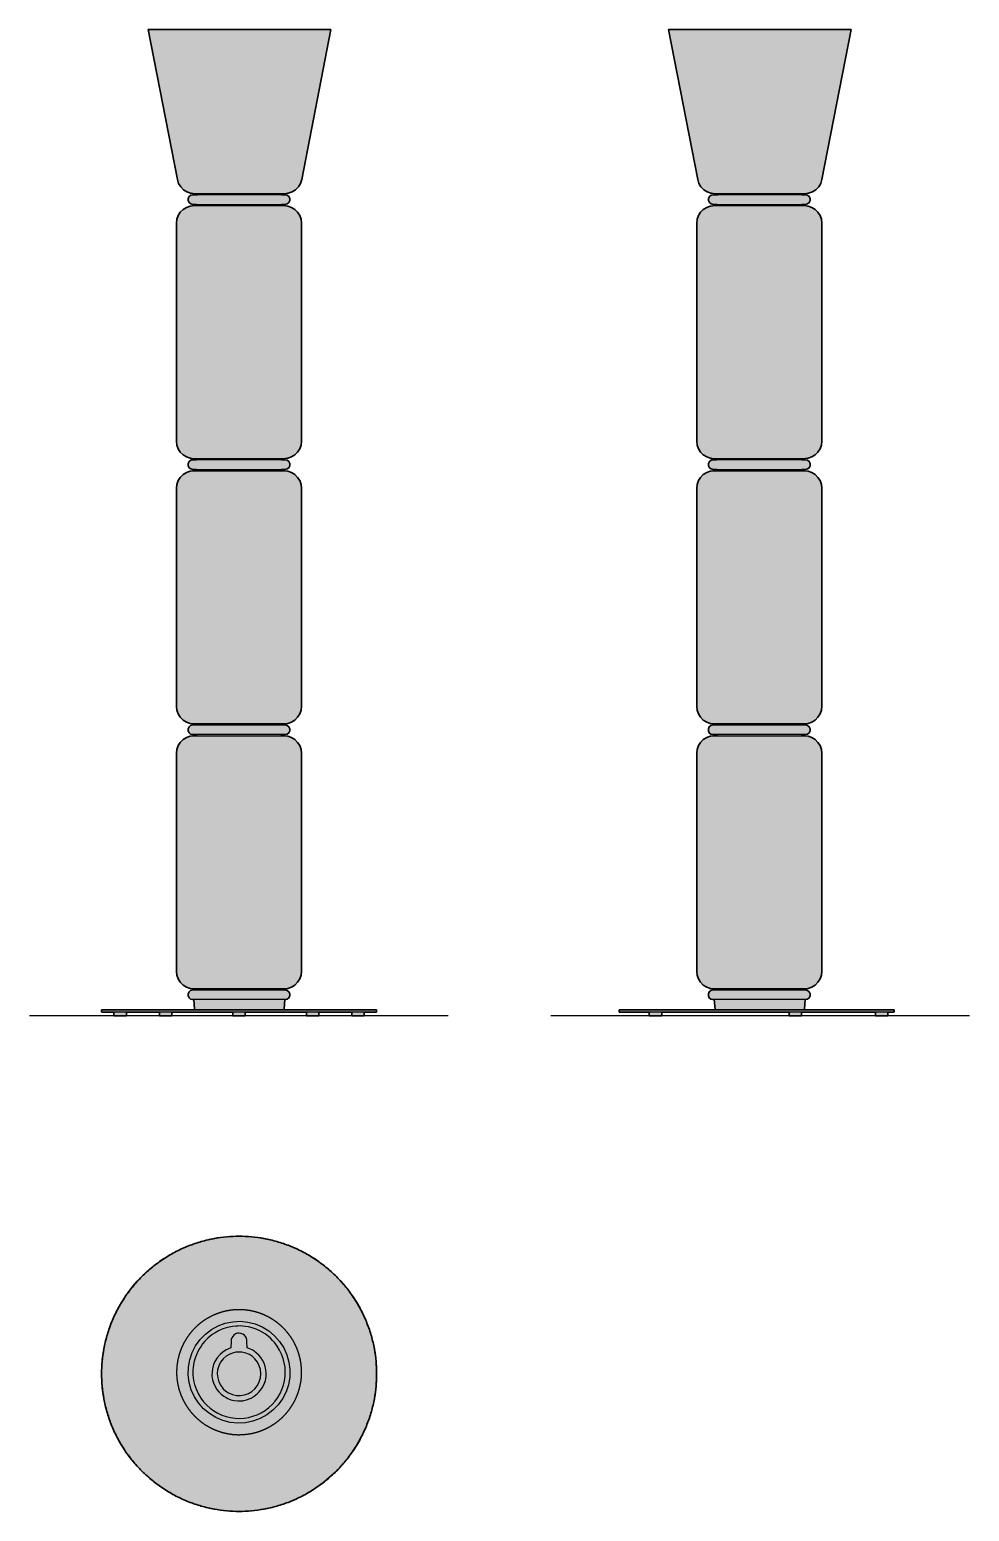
# Model space of a CAD drawing. Header units: millimetres. Extents: x -5 to 1874, y -49 to 2913.
import ezdxf

# ---------------------------------------------------------------- set-up
doc = ezdxf.new("R2010")
doc.units = ezdxf.units.MM
doc.layers.add('Blocks', color=7, linetype='Continuous')
doc.layers.add('Blocks$Fill', color=7, linetype='Continuous', true_color=0xffffff)
for name, color, linetype, lineweight, true_color in [('Blocks$Inner', 7, 'Continuous', 25, 0x007f00), ('Blocks$Outline', 7, 'Continuous', 35, 0xff3f3f), ('Groud', 7, 'Continuous', 25, 0x243775)]:
    doc.layers.add(name, color=color, linetype=linetype, lineweight=lineweight, true_color=true_color)

# ---------------------------------------------------------------- blocks, each defined once
blk = doc.blocks.new('Noctambule Floor 3 High Cylinder Cone Floor Lamp Top')
at = {"layer": 'Blocks$Fill'}
blk.add_hatch(color=256, dxfattribs=at).paths.add_polyline_path([(689.3, 226.3), (689.2, 232.4), (689, 238.6), (688.7, 244.8), (688.2, 251), (687.5, 257.3), (686.7, 263.7), (685.8, 270), (684.7, 276.4), (683.4, 282.8), (682, 289.2), (680.4, 295.6), (678.7, 302), (676.7, 308.4), (674.7, 314.8), (672.4, 321.2), (670, 327.6), (667.4, 333.9), (664.6, 340.2), (661.7, 346.4), (658.6, 352.6), (655.3, 358.8), (651.8, 364.9), (648.2, 370.9), (644.5, 376.8), (640.5, 382.7), (636.4, 388.4), (632.2, 394.1), (627.8, 399.7), (623.2, 405.1), (618.5, 410.5), (613.7, 415.7), (608.7, 420.8), (603.6, 425.8), (598.4, 430.6), (593.1, 435.3), (587.6, 439.8), (582, 444.2), (576.4, 448.5), (570.6, 452.6), (564.8, 456.5), (558.8, 460.3), (552.8, 463.9), (546.7, 467.3), (540.6, 470.6), (534.4, 473.7), (528.1, 476.7), (521.8, 479.4), (515.5, 482), (509.1, 484.5), (502.8, 486.7), (496.4, 488.8), (489.9, 490.7), (483.5, 492.5), (477.1, 494.1), (470.7, 495.5), (464.3, 496.7), (457.9, 497.8), (451.6, 498.8), (445.3, 499.6), (439, 500.2), (432.7, 500.7), (426.5, 501.1), (420.4, 501.3), (414.3, 501.3), (408.2, 501.3), (402, 501.1), (395.8, 500.7), (389.6, 500.2), (383.3, 499.6), (377, 498.8), (370.6, 497.8), (364.2, 496.7), (357.8, 495.5), (351.4, 494.1), (345, 492.5), (338.6, 490.7), (332.2, 488.8), (325.8, 486.7), (319.4, 484.5), (313.1, 482), (306.7, 479.4), (300.4, 476.7), (294.2, 473.7), (288, 470.6), (281.8, 467.3), (275.7, 463.9), (269.7, 460.3), (263.8, 456.5), (257.9, 452.6), (252.2, 448.5), (246.5, 444.2), (240.9, 439.8), (235.5, 435.3), (230.1, 430.6), (224.9, 425.8), (219.8, 420.8), (214.9, 415.7), (210, 410.5), (205.3, 405.1), (200.8, 399.7), (196.4, 394.1), (192.1, 388.4), (188, 382.7), (184.1, 376.8), (180.3, 370.9), (176.7, 364.9), (173.3, 358.8), (170, 352.6), (166.9, 346.4), (164, 340.2), (161.2, 333.9), (158.6, 327.6), (156.2, 321.2), (153.9, 314.8), (151.8, 308.4), (149.9, 302), (148.1, 295.6), (146.6, 289.2), (145.1, 282.8), (143.9, 276.4), (142.8, 270), (141.8, 263.7), (141, 257.3), (140.4, 251), (139.9, 244.8), (139.6, 238.6), (139.3, 232.4), (139.3, 226.3), (139.3, 220.2), (139.6, 214.1), (139.9, 207.9), (140.4, 201.6), (141, 195.3), (141.8, 189), (142.8, 182.7), (143.9, 176.3), (145.1, 169.9), (146.6, 163.5), (148.1, 157.1), (149.9, 150.7), (151.8, 144.3), (153.9, 137.9), (156.2, 131.5), (158.6, 125.1), (161.2, 118.8), (164, 112.5), (166.9, 106.2), (170, 100), (173.3, 93.9), (176.7, 87.8), (180.3, 81.8), (184.1, 75.9), (188, 70), (192.1, 64.2), (196.4, 58.6), (200.8, 53), (205.3, 47.5), (210, 42.2), (214.9, 37), (219.8, 31.9), (224.9, 26.9), (230.1, 22.1), (235.5, 17.4), (240.9, 12.8), (246.5, 8.4), (252.2, 4.2), (257.9, 0.1), (263.8, -3.8), (269.7, -7.6), (275.7, -11.2), (281.8, -14.7), (288, -17.9), (294.2, -21), (300.4, -24), (306.7, -26.8), (313.1, -29.4), (319.4, -31.8), (325.8, -34), (332.2, -36.1), (338.6, -38), (345, -39.8), (351.4, -41.4), (357.8, -42.8), (364.2, -44.1), (370.6, -45.2), (377, -46.1), (383.3, -46.9), (389.6, -47.6), (395.8, -48), (402, -48.4), (408.2, -48.6), (414.3, -48.7), (420.4, -48.6), (426.5, -48.4), (432.7, -48), (439, -47.6), (445.3, -46.9), (451.6, -46.1), (457.9, -45.2), (464.3, -44.1), (470.7, -42.8), (477.1, -41.4), (483.5, -39.8), (489.9, -38), (496.4, -36.1), (502.8, -34), (509.1, -31.8), (515.5, -29.4), (521.8, -26.8), (528.1, -24), (534.4, -21), (540.6, -17.9), (546.7, -14.7), (552.8, -11.2), (558.8, -7.6), (564.8, -3.8), (570.6, 0.1), (576.4, 4.2), (582, 8.4), (587.6, 12.8), (593.1, 17.4), (598.4, 22.1), (603.6, 26.9), (608.7, 31.9), (613.7, 37), (618.5, 42.2), (623.2, 47.5), (627.8, 53), (632.2, 58.6), (636.4, 64.2), (640.5, 70), (644.5, 75.9), (648.2, 81.8), (651.8, 87.8), (655.3, 93.9), (658.6, 100), (661.7, 106.2), (664.6, 112.5), (667.4, 118.8), (670, 125.1), (672.4, 131.5), (674.7, 137.9), (676.7, 144.3), (678.7, 150.7), (680.4, 157.1), (682, 163.5), (683.4, 169.9), (684.7, 176.3), (685.8, 182.7), (686.7, 189), (687.5, 195.3), (688.2, 201.6), (688.7, 207.9), (689, 214.1), (689.2, 220.2)], flags=0)
at = {"layer": 'Blocks$Inner'}
for p, q in [((403.2, 268.5), (395.5, 265.7)), ((408, 269.3), (403.2, 268.5)), ((411.3, 269.8), (408, 269.3)), ((419.5, 269.6), (411.3, 269.8)), ((427.5, 267.8), (419.5, 269.6)), ((435.1, 264.6), (427.5, 267.8)), ((373.6, 242.3), (371.3, 234.4)), ((377.3, 249.6), (373.6, 242.3)), ((382.3, 256.1), (377.3, 249.6)), ((388.5, 261.5), (382.3, 256.1)), ((395.5, 265.7), (388.5, 261.5)), ((440.8, 260.8), (435.1, 264.6)), ((445.8, 256.2), (440.8, 260.8)), ((450.9, 249.8), (445.8, 256.2)), ((454.6, 242.5), (450.9, 249.8)), ((456.9, 234.6), (454.6, 242.5)), ((371.3, 234.4), (370.6, 226.2)), ((370.6, 226.2), (371.4, 218.1)), ((371.4, 218.1), (373.7, 210.2)), ((373.7, 210.2), (377.4, 202.9)), ((451, 203.1), (454.7, 210.4)), ((454.7, 210.4), (457, 218.3)), ((457.7, 226.4), (456.9, 234.6)), ((457, 218.3), (457.7, 226.4)), ((377.4, 202.9), (382.5, 196.4)), ((382.5, 196.4), (387.5, 191.8)), ((387.5, 191.8), (393.3, 188.1)), ((393.3, 188.1), (400.8, 184.9)), ((400.8, 184.9), (408.8, 183.1)), ((408.8, 183.1), (417, 182.9)), ((417, 182.9), (425.1, 184.2)), ((425.1, 184.2), (432.8, 187)), ((432.8, 187), (439.9, 191.2)), ((439.9, 191.2), (446, 196.6)), ((446, 196.6), (451, 203.1)), ((354.4, 119.8), (354.4, 119.9))]:
    blk.add_line(p, q, dxfattribs=at)
for points in [[(503.7, 278.4), (509.9, 264.5), (514, 249.8), (515.9, 234.7), (515.5, 219.5), (512.9, 204.6), (508.1, 190.1), (501.2, 176.6), (492.3, 164.2), (481.7, 153.3), (469.6, 144.1), (456.3, 136.8), (442, 131.6), (427.1, 128.6), (411.9, 127.8), (396.7, 129.3), (382, 133), (368, 138.9), (355, 146.8), (343.3, 156.6), (333.2, 168), (324.8, 180.6), (318.7, 194.6), (314.6, 209.2), (312.7, 224.3), (313, 239.5), (315.6, 254.5), (320.5, 268.9), (327.4, 282.5), (336.2, 294.8), (346.8, 305.7), (359, 314.9), (372.3, 322.2), (386.6, 327.4), (401.5, 330.5), (416.7, 331.3), (431.8, 329.8), (446.6, 326), (460.6, 320.1), (473.6, 312.2), (485.2, 302.5), (495.3, 291.1)], [(338, 177.5), (343.4, 170.3), (349.6, 163.6), (356.3, 157.6), (363.7, 152.3), (371.5, 147.7), (379.7, 143.9), (388.3, 140.9), (397.1, 138.8), (406.1, 137.5), (415.1, 137.2), (424.2, 137.7), (433.1, 139.1), (441.9, 141.4), (450.4, 144.5), (458.6, 148.5), (466.3, 153.2), (473.5, 158.7), (480.2, 164.8), (486.2, 171.6), (491.5, 178.9), (496.1, 186.7), (499.9, 195), (502.9, 203.5), (505, 212.3), (506.3, 221.3), (506.6, 230.4), (506.1, 239.4), (504.7, 248.4), (502.4, 257.1), (499.3, 265.6), (495.3, 273.8), (490.6, 281.6), (485.8, 287.9), (481.3, 293.1), (477, 297.3), (473.1, 300.8), (469.4, 303.6), (466.2, 305.9), (460.2, 309.7), (455.5, 312.2), (448.2, 315.4), (440.6, 318), (433.3, 319.9), (426.8, 321), (421.1, 321.6), (416.1, 321.9), (411.7, 321.8), (407.8, 321.7), (401.1, 320.9), (391.2, 319), (381.5, 315.9), (373.2, 312.2), (366.3, 308.4), (360.5, 304.6), (355.8, 301), (351.8, 297.5), (348.5, 294.3), (345.7, 291.4), (341.2, 286), (338.1, 281.7), (333.9, 274.9), (330.2, 267.7), (326.9, 259.3), (324.6, 251.7), (323.2, 245), (322.4, 239), (322, 233.8), (321.9, 229.2), (322, 225.1), (322.6, 218.1), (323.4, 212.9), (325.2, 205.1), (327.7, 197.4), (333.2, 185.3)], [(444.4, 271.4), (440.2, 274), (430.7, 278), (430, 291.3), (429.7, 294.5), (428.8, 297.5), (427.2, 300.6), (424.9, 303.3), (421.7, 305.7), (417.7, 307.2), (414.3, 307.6), (410.8, 307.3), (407, 305.9), (403.9, 303.7), (401.5, 301), (399.8, 298), (398.7, 294.7), (398.3, 291.3), (397.6, 278), (391.8, 275.8), (388.2, 274), (381.5, 269.7), (376.3, 265.2), (370.5, 258.5), (365.8, 251), (363.1, 244.7), (360.9, 236.5), (360.1, 230.5), (360, 222.4), (361.2, 214.4), (362.9, 208.6), (366.3, 200.8), (369.7, 195.2), (373.8, 190.1), (378.5, 185.4), (383.7, 181.4), (388.1, 178.7), (392, 176.8), (397.9, 174.5), (404.1, 173), (411.4, 172.1), (416.2, 172.1), (421.7, 172.6), (424, 173), (429.2, 174.2), (438.5, 177.8), (444.6, 181.4), (450.5, 186), (453.3, 188.8), (457.2, 193.3), (460.6, 198.3), (464.3, 205.5), (466.8, 213), (468.1, 220.4), (468.4, 227.4), (467.8, 234.3), (466.4, 241), (464.1, 247.5), (461.1, 253.6), (457.7, 258.8), (453.7, 263.5), (449.3, 267.7)]]:
    blk.add_lwpolyline(points, close=True, dxfattribs=at)
blk.add_circle((414.3, 226.3), 275, dxfattribs=at)
blk.add_open_spline([(539.2, 225.9), (538.6, 216.1), (537.1, 206.4), (534.9, 196.9), (532, 187.5), (528.3, 178.4), (524, 169.6), (518.9, 161.2), (513.3, 153.2), (507, 145.6), (500.1, 138.6), (492.7, 132.2), (484.8, 126.3), (476.5, 121.1), (467.8, 116.6), (458.8, 112.7), (449.5, 109.6), (440, 107.2), (430.3, 105.6), (420.5, 104.7), (410.7, 104.6), (400.9, 105.2), (391.2, 106.7), (381.6, 108.9), (372.3, 111.8), (363.1, 115.5), (354.4, 119.8), (345.9, 124.9), (337.9, 130.6), (330.4, 136.9), (323.4, 143.7), (316.9, 151.1), (311.1, 159), (305.9, 167.3), (301.3, 176), (297.5, 185), (294.3, 194.3), (291.9, 203.9), (290.3, 213.5), (289.4, 223.3), (289.3, 233.1), (290, 242.9), (291.4, 252.6), (293.6, 262.2), (296.6, 271.6), (300.2, 280.7), (304.6, 289.5), (309.6, 297.9), (315.3, 305.9), (321.6, 313.4), (328.5, 320.4), (335.9, 326.9), (343.7, 332.7), (352.1, 337.9), (360.8, 342.5), (369.8, 346.3), (379.1, 349.5), (388.6, 351.9), (398.3, 353.5), (408.1, 354.4), (417.9, 354.5), (427.7, 353.8), (437.4, 352.4), (446.9, 350.2), (456.3, 347.3), (465.4, 343.6), (474.2, 339.2), (482.6, 334.2), (490.6, 328.5), (498.2, 322.2), (505.2, 315.3), (511.6, 307.9), (517.5, 300.1), (522.7, 291.7), (527.2, 283.1), (531.1, 274), (534.2, 264.7), (536.6, 255.2), (538.3, 245.5), (539.1, 235.7), (539.2, 225.9)], degree=1, dxfattribs=at)
at = {"layer": 'Blocks$Outline'}
blk.add_rational_spline([(689.3, 226.3), (689.3, 501.3), (414.3, 501.3), (139.3, 501.3), (139.3, 226.3), (139.3, -48.7), (414.3, -48.7), (689.3, -48.7), (689.3, 226.3)], [1, 0.707106781187, 1, 0.707106781187, 1, 0.707106781187, 1, 0.707106781187, 1], degree=2, knots=[0, 0, 0, 431.96899, 431.96899, 863.93798, 863.93798, 1295.90697, 1295.90697, 1727.875959, 1727.875959, 1727.875959], dxfattribs=at)
blk = doc.blocks.new('Noctambule Floor 3 High Cylinder Cone Floor Lamp Side')
at = {"layer": 'Blocks$Fill'}
blk.add_hatch(color=256, dxfattribs=at).paths.add_polyline_path([(331.8, 1643.2), (328, 1643.2), (321, 1644.1), (319.9, 1644.1), (312.3, 1646.8), (305.6, 1651.2), (300, 1657), (295.9, 1663.9), (293.5, 1671.5), (235.2, 1971.2), (235.6, 1971.2), (600.2, 1971.2), (541.9, 1671.5), (539.5, 1663.9), (535.4, 1657), (529.9, 1651.2), (523.1, 1646.8), (515, 1644.1), (507.1, 1643.2), (505.7, 1643.2), (503.4, 1643.2), (502.7, 1642.9), (502, 1642.2), (501.7, 1641.2), (508.4, 1641.2), (513, 1640.3), (513, 1640.3), (516.3, 1637.6), (518.2, 1633.7), (518.2, 1629.4), (516.3, 1625.5), (513, 1622.9), (508.5, 1621.9), (507.8, 1621.9), (501.5, 1621.9), (501.5, 1619.7), (501.3, 1619.7), (501.3, 1619.7), (501.3, 1619.7), (502.4, 1619.4), (506.5, 1619.4), (514.3, 1618.5), (521.7, 1615.9), (528.4, 1611.8), (533.9, 1606.2), (538.1, 1599.6), (540.7, 1592.2), (541.5, 1584.4), (541.5, 1148.4), (540.7, 1140.6), (538.1, 1133.2), (533.9, 1126.6), (528.4, 1121), (521.7, 1116.9), (514.3, 1114.3), (513.6, 1114.3), (504.6, 1113.4), (502.4, 1113.4), (501.5, 1113.2), (501.5, 1111.2), (508.4, 1111.2), (513, 1110.3), (516.3, 1107.6), (518.2, 1103.7), (518.2, 1099.4), (516.3, 1095.5), (513, 1092.9), (508.5, 1091.9), (507.8, 1091.9), (501.5, 1091.9), (501.5, 1089.7), (501.3, 1089.7), (501.3, 1089.7), (502.4, 1089.4), (506.5, 1089.4), (514.3, 1088.5), (521.7, 1085.9), (528.4, 1081.8), (533.9, 1076.2), (538.1, 1069.6), (540.7, 1062.2), (541.5, 1054.4), (541.5, 618.4), (540.7, 610.6), (538.1, 603.2), (533.9, 596.6), (528.4, 591), (521.7, 586.9), (514.3, 584.3), (506.5, 583.4), (504.6, 583.4), (502.4, 583.4), (501.5, 583.2), (501.5, 581.2), (508.6, 581.2), (508.9, 581.2), (513.1, 580.3), (516.4, 577.6), (518.3, 573.7), (518.3, 569.4), (516.4, 565.5), (513.1, 562.9), (512.4, 562.9), (508.5, 561.9), (507.3, 561.9), (501.5, 561.9), (501.5, 559.9), (502.4, 559.7), (506.5, 559.7), (514.3, 558.8), (521.7, 556.2), (528.4, 552.1), (533.9, 546.5), (538.1, 539.9), (540.7, 532.5), (541.5, 524.7), (541.5, 88.7), (540.7, 80.9), (538.1, 73.5), (533.9, 66.9), (528.4, 61.3), (521.7, 57.2), (514.3, 54.6), (506.5, 53.7), (504.6, 53.7), (502.4, 53.7), (501.5, 53.5), (501.5, 51.5), (508.6, 51.5), (508.9, 51.5), (513.1, 50.6), (516.4, 47.9), (518.3, 44), (518.3, 39.7), (516.4, 35.8), (513.1, 33.2), (512.4, 33.2), (508.6, 32.2), (507.1, 12.9), (506.8, 12.3), (506.1, 12), (685.8, 12), (686.3, 11.5), (686.3, 7.5), (685.8, 7), (685.5, 7), (673.8, 7), (673.8, 0), (673.5, 0), (648.8, 0), (648.8, 7), (501.1, 7), (501.1, 0), (500.8, 0), (476.1, 0), (476.1, 7), (221.6, 7), (221.6, 0), (221.2, 0), (196.6, 0), (196.6, 7), (137, 7), (136.8, 7), (136.3, 7.5), (136.3, 11.5), (136.8, 12), (137.1, 12), (329.1, 12), (328.4, 12.3), (328.1, 12.9), (326.6, 32.2), (324.3, 32.2), (320, 33.2), (316.7, 35.8), (314.8, 39.7), (314.8, 44), (316.7, 47.9), (320, 50.6), (324.7, 51.5), (326.1, 51.5), (331.5, 51.5), (331.5, 53.5), (330.6, 53.7), (328.1, 53.7), (319.6, 54.6), (318.7, 54.6), (311.4, 57.2), (304.7, 61.3), (299.2, 66.9), (295, 73.5), (292.4, 80.9), (291.6, 88.7), (291.6, 524.7), (292.4, 532.5), (295, 539.9), (299.2, 546.5), (304.7, 552.1), (311.4, 556.2), (318.7, 558.8), (319.6, 558.8), (328, 559.7), (330.1, 559.7), (330.6, 559.7), (331.5, 559.9), (331.5, 561.9), (324.3, 561.9), (320, 562.9), (316.7, 565.5), (314.8, 569.4), (314.8, 573.7), (316.7, 577.6), (320, 580.3), (324.7, 581.2), (326.1, 581.2), (331.5, 581.2), (331.5, 583.2), (330.6, 583.4), (328.1, 583.4), (319.6, 584.3), (318.7, 584.3), (311.4, 586.9), (304.7, 591), (299.2, 596.6), (295, 603.2), (292.4, 610.6), (291.6, 618.4), (291.6, 1054.4), (292.4, 1062.2), (295, 1069.6), (299.2, 1076.2), (304.7, 1081.8), (311.4, 1085.9), (318.7, 1088.5), (319.6, 1088.5), (328, 1089.4), (330.1, 1089.4), (330.9, 1089.4), (331.8, 1089.7), (331.8, 1089.7), (331.7, 1089.7), (331.5, 1089.7), (331.5, 1091.9), (324.6, 1091.9), (320.1, 1092.9), (316.8, 1095.5), (314.9, 1099.4), (314.9, 1103.7), (316.8, 1107.6), (320.1, 1110.3), (324.2, 1111.2), (324.5, 1111.2), (331.5, 1111.2), (331.5, 1113.2), (330.6, 1113.4), (328.1, 1113.4), (321, 1114.1), (319.6, 1114.3), (318.7, 1114.3), (311.4, 1116.9), (304.7, 1121), (299.2, 1126.6), (295, 1133.2), (292.4, 1140.6), (291.6, 1148.4), (291.6, 1584.4), (292.4, 1592.2), (295, 1599.6), (299.2, 1606.2), (304.7, 1611.8), (311.4, 1615.9), (318.7, 1618.5), (319.6, 1618.5), (328, 1619.4), (330.1, 1619.4), (330.9, 1619.4), (331.8, 1619.7), (331.8, 1619.7), (331.7, 1619.7), (331.5, 1619.7), (331.5, 1621.9), (324.6, 1621.9), (320.1, 1622.9), (316.8, 1625.5), (314.9, 1629.4), (314.9, 1633.7), (316.8, 1637.6), (320.1, 1640.3), (324.2, 1641.2), (324.5, 1641.2), (333.8, 1641.2), (333.5, 1642.2), (332.8, 1642.9)], flags=0)
at = {"layer": 'Blocks$Inner'}
blk.add_line((328.1, 12.9), (326.6, 32.2), dxfattribs=at)
for points in [[(515, 1644.1), (507.1, 1643.2), (505.7, 1643.2), (503.5, 1643.2), (500.5, 1643.2), (496.6, 1643.2), (492, 1643.2), (486.7, 1643.2), (480.7, 1643.2), (474.1, 1643.2), (467, 1643.2), (459.4, 1643.2), (451.4, 1643.2), (443, 1643.2), (434.5, 1643.2), (425.7, 1643.2), (416.9, 1643.2), (408.1, 1643.2), (399.4, 1643.2), (390.9, 1643.2), (382.6, 1643.2), (374.6, 1643.2), (363.9, 1643.2), (358.3, 1643.2), (352.8, 1643.2), (347.5, 1643.2), (342.6, 1643.2), (338.2, 1643.2), (334.4, 1643.2), (331.3, 1643.2), (329.2, 1643.2), (328, 1643.2), (321, 1644.1), (319.9, 1644.1), (312.3, 1646.8), (305.6, 1651.2), (300, 1657), (295.9, 1663.9), (293.5, 1671.5), (235.2, 1971.2), (235.6, 1971.2), (237.1, 1971.2), (240.6, 1971.2), (245, 1971.2), (249.8, 1971.2), (254.9, 1971.2), (259.8, 1971.2), (264.6, 1971.2), (269, 1971.2), (273.2, 1971.2), (277, 1971.2), (280.4, 1971.2), (286.8, 1971.2), (297, 1971.2), (308, 1971.2), (318.9, 1971.2), (330.2, 1971.2), (346.4, 1971.2), (361, 1971.2), (374.1, 1971.2), (385.8, 1971.2), (396, 1971.2), (405.1, 1971.2), (413, 1971.2), (420, 1971.2), (426.1, 1971.2), (431.4, 1971.2), (440.8, 1971.2), (454.7, 1971.2), (468.5, 1971.2), (482.6, 1971.2), (494.6, 1971.2), (504.8, 1971.2), (513.4, 1971.2), (520.6, 1971.2), (526.8, 1971.2), (532.1, 1971.2), (536.5, 1971.2), (544.1, 1971.2), (549.5, 1971.2), (557.2, 1971.2), (564.4, 1971.2), (574.4, 1971.2), (581.8, 1971.2), (587.3, 1971.2), (591.3, 1971.2), (594.3, 1971.2), (596.3, 1971.2), (597.8, 1971.2), (598.8, 1971.2), (599.5, 1971.2), (599.9, 1971.2), (600.2, 1971.2), (541.9, 1671.5), (539.5, 1663.9), (535.4, 1657), (529.9, 1651.2), (523.1, 1646.8)], [(292.4, 1592.2), (295, 1599.6), (299.2, 1606.2), (304.7, 1611.8), (311.4, 1615.9), (318.7, 1618.5), (319.6, 1618.5), (328, 1619.4), (330.1, 1619.4), (332.4, 1619.4), (334.9, 1619.4), (337.4, 1619.4), (339.9, 1619.4), (342.2, 1619.4), (344.4, 1619.4), (348.5, 1619.4), (351.8, 1619.4), (357.2, 1619.4), (363, 1619.4), (370.3, 1619.4), (377.1, 1619.4), (383.2, 1619.4), (388.8, 1619.4), (393.7, 1619.4), (398, 1619.4), (401.9, 1619.4), (405.3, 1619.4), (411.3, 1619.4), (420.4, 1619.4), (429.5, 1619.4), (438.2, 1619.4), (445.6, 1619.4), (451.8, 1619.4), (457.1, 1619.4), (461.6, 1619.4), (465.5, 1619.4), (468.7, 1619.4), (471.5, 1619.4), (476.1, 1619.4), (482.6, 1619.4), (488.5, 1619.4), (496.8, 1619.4), (499.4, 1619.4), (502.1, 1619.4), (503.9, 1619.4), (505.1, 1619.4), (506.5, 1619.4), (506.5, 1619.4), (514.3, 1618.5), (521.7, 1615.9), (528.4, 1611.8), (533.9, 1606.2), (538.1, 1599.6), (540.7, 1592.2), (541.5, 1584.4), (541.5, 1148.4), (540.7, 1140.6), (538.1, 1133.2), (533.9, 1126.6), (528.4, 1121), (521.7, 1116.9), (514.3, 1114.3), (513.6, 1114.3), (504.6, 1113.4), (502.4, 1113.4), (499.4, 1113.4), (495.5, 1113.4), (490.9, 1113.4), (485.6, 1113.4), (479.6, 1113.4), (473, 1113.4), (465.9, 1113.4), (458.2, 1113.4), (450.2, 1113.4), (441.9, 1113.4), (433.3, 1113.4), (424.5, 1113.4), (415.7, 1113.4), (406.9, 1113.4), (398.2, 1113.4), (389.6, 1113.4), (381.3, 1113.4), (373.4, 1113.4), (365.9, 1113.4), (358.8, 1113.4), (352.3, 1113.4), (346.4, 1113.4), (341.3, 1113.4), (336.8, 1113.4), (333.1, 1113.4), (330.2, 1113.4), (328.1, 1113.4), (321, 1114.1), (319.6, 1114.3), (318.7, 1114.3), (311.4, 1116.9), (304.7, 1121), (299.2, 1126.6), (295, 1133.2), (292.4, 1140.6), (291.6, 1148.4), (291.6, 1584.4)], [(508.4, 1111.2), (506.9, 1111.2), (504.7, 1111.2), (501.5, 1111.2), (497.6, 1111.2), (490.5, 1111.2), (485.8, 1111.2), (480.4, 1111.2), (474.2, 1111.2), (467.3, 1111.2), (459.5, 1111.2), (451.1, 1111.2), (446.6, 1111.2), (439.7, 1111.2), (432.5, 1111.2), (422.5, 1111.2), (412.3, 1111.2), (407.1, 1111.2), (399.4, 1111.2), (391.8, 1111.2), (381.8, 1111.2), (372.3, 1111.2), (363.3, 1111.2), (355.1, 1111.2), (351.2, 1111.2), (345.9, 1111.2), (341.2, 1111.2), (335.8, 1111.2), (331.4, 1111.2), (329.6, 1111.2), (327.4, 1111.2), (325.8, 1111.2), (324.5, 1111.2), (324.2, 1111.2), (320.1, 1110.3), (316.8, 1107.6), (314.9, 1103.7), (314.9, 1099.4), (316.8, 1095.5), (320.1, 1092.9), (324.6, 1091.9), (325.8, 1091.9), (327.9, 1091.9), (330.9, 1091.9), (334.7, 1091.9), (339.3, 1091.9), (344.6, 1091.9), (350.6, 1091.9), (357.3, 1091.9), (364.5, 1091.9), (372.3, 1091.9), (380.4, 1091.9), (388.9, 1091.9), (397.7, 1091.9), (406.6, 1091.9), (415.7, 1091.9), (424.8, 1091.9), (433.7, 1091.9), (442.5, 1091.9), (451.1, 1091.9), (459.3, 1091.9), (467.1, 1091.9), (474.5, 1091.9), (481.2, 1091.9), (487.4, 1091.9), (492.9, 1091.9), (497.6, 1091.9), (503.1, 1091.9), (505.9, 1091.9), (507.8, 1091.9), (508.5, 1091.9), (513, 1092.9), (516.3, 1095.5), (518.2, 1099.4), (518.2, 1103.7), (516.3, 1107.6), (513, 1110.3), (513, 1110.3)], [(514.3, 584.3), (506.5, 583.4), (504.6, 583.4), (502.4, 583.4), (499.4, 583.4), (495.5, 583.4), (490.9, 583.4), (485.6, 583.4), (479.6, 583.4), (473, 583.4), (465.9, 583.4), (458.2, 583.4), (450.2, 583.4), (441.9, 583.4), (433.3, 583.4), (424.5, 583.4), (415.7, 583.4), (406.9, 583.4), (398.2, 583.4), (389.6, 583.4), (381.3, 583.4), (373.4, 583.4), (365.9, 583.4), (358.8, 583.4), (352.3, 583.4), (346.4, 583.4), (341.3, 583.4), (336.8, 583.4), (333.1, 583.4), (330.2, 583.4), (328.1, 583.4), (319.6, 584.3), (318.7, 584.3), (311.4, 586.9), (304.7, 591), (299.2, 596.6), (295, 603.2), (292.4, 610.6), (291.6, 618.4), (291.6, 1054.4), (292.4, 1062.2), (295, 1069.6), (299.2, 1076.2), (304.7, 1081.8), (311.4, 1085.9), (318.7, 1088.5), (319.6, 1088.5), (328, 1089.4), (330.1, 1089.4), (332.4, 1089.4), (334.9, 1089.4), (337.4, 1089.4), (339.9, 1089.4), (342.2, 1089.4), (344.4, 1089.4), (348.5, 1089.4), (351.8, 1089.4), (357.2, 1089.4), (363, 1089.4), (370.3, 1089.4), (377.1, 1089.4), (383.2, 1089.4), (388.8, 1089.4), (393.7, 1089.4), (398, 1089.4), (401.9, 1089.4), (405.3, 1089.4), (411.3, 1089.4), (420.4, 1089.4), (429.5, 1089.4), (438.2, 1089.4), (445.6, 1089.4), (451.8, 1089.4), (457.1, 1089.4), (461.6, 1089.4), (465.5, 1089.4), (468.7, 1089.4), (471.5, 1089.4), (476.1, 1089.4), (482.6, 1089.4), (488.5, 1089.4), (496.8, 1089.4), (499.4, 1089.4), (502.1, 1089.4), (503.9, 1089.4), (505.1, 1089.4), (506.5, 1089.4), (506.5, 1089.4), (514.3, 1088.5), (521.7, 1085.9), (528.4, 1081.8), (533.9, 1076.2), (538.1, 1069.6), (540.7, 1062.2), (541.5, 1054.4), (541.5, 618.4), (540.7, 610.6), (538.1, 603.2), (533.9, 596.6), (528.4, 591), (521.7, 586.9)], [(508.6, 581.2), (508.9, 581.2), (513.1, 580.3), (516.4, 577.6), (518.3, 573.7), (518.3, 569.4), (516.4, 565.5), (513.1, 562.9), (512.4, 562.9), (508.5, 561.9), (507.3, 561.9), (505.2, 561.9), (502.2, 561.9), (498.4, 561.9), (493.8, 561.9), (488.5, 561.9), (482.4, 561.9), (475.8, 561.9), (468.5, 561.9), (460.8, 561.9), (448.8, 561.9), (441.9, 561.9), (434.3, 561.9), (426.1, 561.9), (417.5, 561.9), (408.6, 561.9), (399.3, 561.9), (392.4, 561.9), (385.4, 561.9), (380.8, 561.9), (371.8, 561.9), (363.1, 561.9), (357, 561.9), (351.2, 561.9), (347.6, 561.9), (341.1, 561.9), (335.5, 561.9), (331, 561.9), (327.6, 561.9), (325.8, 561.9), (324.7, 561.9), (324.3, 561.9), (320, 562.9), (316.7, 565.5), (314.8, 569.4), (314.8, 573.7), (316.7, 577.6), (320, 580.3), (324.7, 581.2), (326.1, 581.2), (328.4, 581.2), (331.5, 581.2), (335.5, 581.2), (340.2, 581.2), (345.7, 581.2), (351.8, 581.2), (358.6, 581.2), (365.9, 581.2), (373.7, 581.2), (382, 581.2), (390.5, 581.2), (399.3, 581.2), (408.3, 581.2), (417.4, 581.2), (426.4, 581.2), (435.4, 581.2), (444.2, 581.2), (452.7, 581.2), (460.8, 581.2), (468.6, 581.2), (474.9, 581.2), (480.1, 581.2), (484.3, 581.2), (487.8, 581.2), (490.6, 581.2), (492.9, 581.2), (494.9, 581.2), (498, 581.2), (501.9, 581.2), (505.1, 581.2), (506.9, 581.2), (508, 581.2)], [(514.3, 54.6), (506.5, 53.7), (504.6, 53.7), (502.4, 53.7), (499.4, 53.7), (495.5, 53.7), (490.9, 53.7), (485.6, 53.7), (479.6, 53.7), (473, 53.7), (465.9, 53.7), (458.2, 53.7), (450.2, 53.7), (441.9, 53.7), (433.3, 53.7), (424.5, 53.7), (415.7, 53.7), (406.9, 53.7), (398.2, 53.7), (389.6, 53.7), (381.3, 53.7), (373.4, 53.7), (365.9, 53.7), (358.8, 53.7), (352.3, 53.7), (346.4, 53.7), (341.3, 53.7), (336.8, 53.7), (333.1, 53.7), (330.2, 53.7), (328.1, 53.7), (319.6, 54.6), (318.7, 54.6), (311.4, 57.2), (304.7, 61.3), (299.2, 66.9), (295, 73.5), (292.4, 80.9), (291.6, 88.7), (291.6, 524.7), (292.4, 532.5), (295, 539.9), (299.2, 546.5), (304.7, 552.1), (311.4, 556.2), (318.7, 558.8), (319.6, 558.8), (328, 559.7), (330.1, 559.7), (332.4, 559.7), (334.9, 559.7), (337.4, 559.7), (339.9, 559.7), (342.2, 559.7), (344.4, 559.7), (348.5, 559.7), (351.8, 559.7), (357.2, 559.7), (363, 559.7), (370.3, 559.7), (377.1, 559.7), (383.2, 559.7), (388.8, 559.7), (393.7, 559.7), (398, 559.7), (401.9, 559.7), (405.3, 559.7), (411.3, 559.7), (420.4, 559.7), (429.5, 559.7), (438.2, 559.7), (445.6, 559.7), (451.8, 559.7), (457.1, 559.7), (461.6, 559.7), (465.5, 559.7), (468.7, 559.7), (471.5, 559.7), (476.1, 559.7), (482.6, 559.7), (488.5, 559.7), (496.8, 559.7), (499.4, 559.7), (502.1, 559.7), (503.9, 559.7), (505.1, 559.7), (506.5, 559.7), (506.5, 559.7), (514.3, 558.8), (521.7, 556.2), (528.4, 552.1), (533.9, 546.5), (538.1, 539.9), (540.7, 532.5), (541.5, 524.7), (541.5, 88.7), (540.7, 80.9), (538.1, 73.5), (533.9, 66.9), (528.4, 61.3), (521.7, 57.2)], [(508.6, 51.5), (508.9, 51.5), (513.1, 50.6), (516.4, 47.9), (518.3, 44), (518.3, 39.7), (516.4, 35.8), (513.1, 33.2), (512.4, 33.2), (508.5, 32.2), (507.3, 32.2), (505.2, 32.2), (502.2, 32.2), (498.4, 32.2), (493.8, 32.2), (488.5, 32.2), (482.4, 32.2), (475.8, 32.2), (468.5, 32.2), (460.8, 32.2), (448.8, 32.2), (441.9, 32.2), (434.3, 32.2), (426.1, 32.2), (417.5, 32.2), (408.6, 32.2), (399.3, 32.2), (392.4, 32.2), (385.4, 32.2), (380.8, 32.2), (371.8, 32.2), (363.1, 32.2), (357, 32.2), (351.2, 32.2), (347.6, 32.2), (341.1, 32.2), (335.5, 32.2), (331, 32.2), (327.6, 32.2), (325.8, 32.2), (324.7, 32.2), (324.3, 32.2), (320, 33.2), (316.7, 35.8), (314.8, 39.7), (314.8, 44), (316.7, 47.9), (320, 50.6), (324.7, 51.5), (326.1, 51.5), (328.4, 51.5), (331.5, 51.5), (335.5, 51.5), (340.2, 51.5), (345.7, 51.5), (351.8, 51.5), (358.6, 51.5), (365.9, 51.5), (373.7, 51.5), (382, 51.5), (390.5, 51.5), (399.3, 51.5), (408.3, 51.5), (417.4, 51.5), (426.4, 51.5), (435.4, 51.5), (444.2, 51.5), (452.7, 51.5), (460.8, 51.5), (468.6, 51.5), (474.9, 51.5), (480.1, 51.5), (484.3, 51.5), (487.8, 51.5), (490.6, 51.5), (492.9, 51.5), (494.9, 51.5), (498, 51.5), (501.9, 51.5), (505.1, 51.5), (506.9, 51.5), (508, 51.5)], [(136.8, 7), (136.3, 7.5), (136.3, 11.5), (136.8, 12), (137.1, 12), (137.7, 12), (138.4, 12), (139.3, 12), (141.2, 12), (143, 12), (146.3, 12), (150.3, 12), (158.1, 12), (166.3, 12), (174.5, 12), (182.4, 12), (189.8, 12), (196.8, 12), (203.2, 12), (209, 12), (214.2, 12), (218.9, 12), (227.5, 12), (241, 12), (255.3, 12), (272.9, 12), (288.8, 12), (303.2, 12), (316.1, 12), (327.6, 12), (337.7, 12), (346.7, 12), (354.6, 12), (361.6, 12), (373.9, 12), (383.2, 12), (397.2, 12), (411.3, 12), (426.9, 12), (440.4, 12), (452.2, 12), (462.4, 12), (471.3, 12), (479, 12), (485.8, 12), (497.4, 12), (506, 12), (518.8, 12), (531.3, 12), (551.1, 12), (567.6, 12), (581.3, 12), (592.8, 12), (602.3, 12), (610.4, 12), (617.1, 12), (622.8, 12), (627.6, 12), (631.7, 12), (638.5, 12), (647.9, 12), (656.4, 12), (662.2, 12), (667.4, 12), (674.9, 12), (679.9, 12), (683, 12), (684.8, 12), (685.6, 12), (685.8, 12), (686.3, 11.5), (686.3, 7.5), (685.8, 7), (685.5, 7), (685, 7), (684.2, 7), (683.4, 7), (681.4, 7), (679.6, 7), (676.3, 7), (672.3, 7), (664.5, 7), (656.3, 7), (648.1, 7), (640.2, 7), (632.8, 7), (625.8, 7), (619.5, 7), (613.7, 7), (608.4, 7), (603.7, 7), (595.1, 7), (581.6, 7), (567.3, 7), (549.8, 7), (533.8, 7), (519.4, 7), (506.5, 7), (495.1, 7), (484.9, 7), (475.9, 7), (468, 7), (461, 7), (448.7, 7), (439.4, 7), (425.4, 7), (411.3, 7), (395.8, 7), (382.2, 7), (370.4, 7), (360.2, 7), (351.3, 7), (343.6, 7), (336.9, 7), (325.2, 7), (316.6, 7), (303.8, 7), (291.3, 7), (271.5, 7), (255, 7), (241.3, 7), (229.9, 7), (220.3, 7), (212.2, 7), (205.5, 7), (199.8, 7), (195, 7), (190.9, 7), (184.1, 7), (174.7, 7), (166.2, 7), (160.4, 7), (155.2, 7), (147.7, 7), (142.7, 7), (139.6, 7), (137.8, 7), (137, 7)]]:
    blk.add_lwpolyline(points, close=True, dxfattribs=at)
for points in [[(324.5, 1641.2), (324.2, 1641.2), (320.1, 1640.3), (316.8, 1637.6), (314.9, 1633.7), (314.9, 1629.4), (316.8, 1625.5), (320.1, 1622.9), (324.6, 1621.9), (325.8, 1621.9), (327.9, 1621.9), (330.9, 1621.9), (334.7, 1621.9), (339.3, 1621.9), (344.6, 1621.9), (350.6, 1621.9), (357.3, 1621.9), (364.5, 1621.9), (372.3, 1621.9), (380.4, 1621.9), (388.9, 1621.9), (397.7, 1621.9), (406.6, 1621.9), (415.7, 1621.9), (424.8, 1621.9), (433.7, 1621.9), (442.5, 1621.9), (451.1, 1621.9), (459.3, 1621.9), (467.1, 1621.9), (474.5, 1621.9), (481.2, 1621.9), (487.4, 1621.9), (492.9, 1621.9), (497.6, 1621.9), (503.1, 1621.9), (505.9, 1621.9), (507.8, 1621.9), (508.5, 1621.9), (513, 1622.9), (516.3, 1625.5), (518.2, 1629.4), (518.2, 1633.7), (516.3, 1637.6), (513, 1640.3), (513, 1640.3), (508.4, 1641.2), (506.9, 1641.2), (504.7, 1641.2), (501.5, 1641.2), (497.6, 1641.2), (490.5, 1641.2), (485.8, 1641.2), (480.4, 1641.2), (474.2, 1641.2), (467.3, 1641.2), (459.5, 1641.2), (451.1, 1641.2), (446.6, 1641.2), (439.7, 1641.2), (432.5, 1641.2), (422.5, 1641.2), (412.3, 1641.2), (407.1, 1641.2), (399.4, 1641.2), (391.8, 1641.2), (381.8, 1641.2), (372.3, 1641.2), (363.3, 1641.2), (355.1, 1641.2), (351.2, 1641.2), (345.9, 1641.2), (341.2, 1641.2), (335.8, 1641.2), (331.4, 1641.2), (329.6, 1641.2), (327.4, 1641.2), (325.8, 1641.2), (324.5, 1641.2), (320.1, 1640.3)], [(503.4, 1643.2), (502.7, 1642.9), (502, 1642.2), (501.7, 1641.2), (501.7, 1641.2), (501.5, 1641.2), (500.9, 1641.2), (499.1, 1641.2), (496.3, 1641.2), (493, 1641.2), (489.5, 1641.2), (486, 1641.2), (482.7, 1641.2), (479.6, 1641.2), (476.7, 1641.2), (474, 1641.2), (469.1, 1641.2), (461.1, 1641.2), (452.5, 1641.2), (444.8, 1641.2), (437.9, 1641.2), (431.8, 1641.2), (426.4, 1641.2), (421.6, 1641.2), (417.4, 1641.2), (413.7, 1641.2), (407.3, 1641.2), (397.8, 1641.2), (388.5, 1641.2), (377.5, 1641.2), (370.4, 1641.2), (364.6, 1641.2), (359.9, 1641.2), (356.1, 1641.2), (352.9, 1641.2), (350.4, 1641.2), (348.2, 1641.2), (344.8, 1641.2), (340.5, 1641.2), (337.2, 1641.2), (335.5, 1641.2), (334.5, 1641.2), (334, 1641.2), (333.8, 1641.2), (333.5, 1642.2), (332.8, 1642.9), (331.8, 1643.2)], [(331.5, 1621.9), (331.5, 1619.7), (331.6, 1619.7), (331.7, 1619.7), (331.8, 1619.7), (331.8, 1619.7), (330.9, 1619.4)], [(501.5, 1621.9), (501.5, 1621.9), (501.5, 1619.7), (501.3, 1619.7), (501.3, 1619.7), (501.3, 1619.7), (502.4, 1619.4)], [(331.5, 1111.2), (331.5, 1113.2), (330.6, 1113.4)], [(502.4, 1113.4), (501.5, 1113.2), (501.5, 1111.2)], [(330.9, 1089.4), (331.8, 1089.7), (331.8, 1089.7), (331.7, 1089.7), (331.6, 1089.7), (331.5, 1089.7), (331.5, 1091.9)], [(501.5, 1091.9), (501.5, 1089.7), (501.3, 1089.7), (501.3, 1089.7), (502.4, 1089.4)], [(331.5, 581.2), (331.5, 583.2), (330.6, 583.4), (330.6, 583.4)], [(501.5, 581.2), (501.5, 583.2), (502.4, 583.4)], [(331.5, 561.9), (331.5, 559.9), (330.6, 559.7), (330.6, 559.7)], [(501.5, 561.9), (501.5, 559.9), (502.4, 559.7)], [(331.5, 51.5), (331.5, 53.5), (330.6, 53.7), (330.6, 53.7)], [(502.4, 53.7), (501.5, 53.5), (501.5, 51.5)], [(506.8, 12.3), (507.1, 12.9), (508.6, 32.2)], [(221.6, 7), (221.6, 0), (221.2, 0), (220.2, 0), (219.2, 0), (216.4, 0), (212.9, 0), (210, 0), (207.1, 0), (205.2, 0), (201.7, 0), (198.9, 0), (197.5, 0), (196.7, 0), (196.6, 0), (196.6, 7)], [(506, 12), (506.1, 12), (506.8, 12.3), (506, 12), (505.6, 12), (504.5, 12), (502.7, 12), (500.4, 12), (497.9, 12), (495.4, 12), (493, 12), (490.7, 12), (488.6, 12), (484.5, 12), (477.8, 12), (470.3, 12), (463, 12), (456.4, 12), (450.3, 12), (444.9, 12), (440.1, 12), (435.8, 12), (432, 12), (425.3, 12), (420.2, 12), (412.5, 12), (404.9, 12), (396.3, 12), (389, 12), (382.9, 12), (377.6, 12), (373.2, 12), (369.5, 12), (366.3, 12), (360.9, 12), (357.1, 12), (351.7, 12), (346.8, 12), (339.9, 12), (336.1, 12), (333.4, 12), (331.6, 12), (330.4, 12), (329.7, 12), (329.2, 12), (329.1, 12), (328.4, 12.3), (328.1, 12.9)], [(501.1, 7), (501.1, 0), (500.8, 0), (499.7, 0), (498.7, 0), (495.9, 0), (492.5, 0), (489.6, 0), (486.6, 0), (484.7, 0), (481.3, 0), (478.5, 0), (477.1, 0), (476.3, 0), (476.1, 0), (476.1, 7)], [(673.8, 7), (673.8, 0), (673.5, 0), (672.4, 0), (671.4, 0), (668.7, 0), (665.2, 0), (662.3, 0), (659.4, 0), (657.4, 0), (654, 0), (651.2, 0), (649.8, 0), (649, 0), (648.8, 0), (648.8, 7)]]:
    blk.add_lwpolyline(points, dxfattribs=at)
at = {"layer": 'Blocks$Outline'}
for points in [[(331.8, 1643.2), (331.3, 1643.2), (329.2, 1643.2), (328, 1643.2), (321, 1644.1), (319.9, 1644.1), (312.3, 1646.8), (305.6, 1651.2), (300, 1657), (295.9, 1663.9), (293.5, 1671.5), (235.2, 1971.2), (235.6, 1971.2), (237.1, 1971.2), (240.6, 1971.2), (245, 1971.2), (249.8, 1971.2), (254.9, 1971.2), (259.8, 1971.2), (264.6, 1971.2), (269, 1971.2), (273.2, 1971.2), (277, 1971.2), (280.4, 1971.2), (286.8, 1971.2), (297, 1971.2), (308, 1971.2), (318.9, 1971.2), (330.2, 1971.2), (346.4, 1971.2), (361, 1971.2), (374.1, 1971.2), (385.8, 1971.2), (396, 1971.2), (405.1, 1971.2), (413, 1971.2), (420, 1971.2), (426.1, 1971.2), (431.4, 1971.2), (440.8, 1971.2), (454.7, 1971.2), (468.5, 1971.2), (482.6, 1971.2), (494.6, 1971.2), (504.8, 1971.2), (513.4, 1971.2), (520.6, 1971.2), (526.8, 1971.2), (532.1, 1971.2), (536.5, 1971.2), (544.1, 1971.2), (549.5, 1971.2), (557.2, 1971.2), (564.4, 1971.2), (574.4, 1971.2), (581.8, 1971.2), (587.3, 1971.2), (591.3, 1971.2), (594.3, 1971.2), (596.3, 1971.2), (597.8, 1971.2), (598.8, 1971.2), (599.5, 1971.2), (599.9, 1971.2), (600.2, 1971.2), (541.9, 1671.5), (539.5, 1663.9), (535.4, 1657), (529.9, 1651.2), (523.1, 1646.8), (515, 1644.1)], [(331.5, 1621.9), (330.9, 1621.9), (327.9, 1621.9), (325.8, 1621.9), (324.6, 1621.9), (320.1, 1622.9), (316.8, 1625.5), (314.9, 1629.4), (314.9, 1633.7), (316.8, 1637.6), (320.1, 1640.3), (324.2, 1641.2), (324.5, 1641.2)], [(324.5, 1641.2), (325.8, 1641.2), (327.4, 1641.2), (329.6, 1641.2), (331.4, 1641.2), (333.8, 1641.2)], [(333.8, 1641.2), (333.5, 1642.2), (332.8, 1642.9), (331.8, 1643.2)], [(501.7, 1641.2), (504.7, 1641.2), (506.9, 1641.2), (508.4, 1641.2), (513, 1640.3), (513, 1640.3), (516.3, 1637.6), (518.2, 1633.7), (518.2, 1629.4), (516.3, 1625.5), (513, 1622.9), (508.5, 1621.9), (507.8, 1621.9), (505.9, 1621.9), (503.1, 1621.9), (501.5, 1621.9)], [(503.4, 1643.2), (502.7, 1642.9), (502, 1642.2), (501.7, 1641.2)], [(515, 1644.1), (507.1, 1643.2), (505.7, 1643.2), (503.5, 1643.2), (503.4, 1643.2)], [(292.4, 1592.2), (295, 1599.6), (299.2, 1606.2), (304.7, 1611.8), (311.4, 1615.9), (318.7, 1618.5), (319.6, 1618.5), (328, 1619.4), (330.1, 1619.4), (330.9, 1619.4)], [(330.9, 1619.4), (331.8, 1619.7), (331.8, 1619.7), (331.7, 1619.7), (331.6, 1619.7), (331.5, 1619.7), (331.5, 1621.9)], [(501.5, 1621.9), (501.5, 1619.7), (501.3, 1619.7), (501.3, 1619.7), (501.3, 1619.7), (502.4, 1619.4)], [(502.4, 1619.4), (503.9, 1619.4), (505.1, 1619.4), (506.5, 1619.4), (506.5, 1619.4), (514.3, 1618.5), (521.7, 1615.9), (528.4, 1611.8), (533.9, 1606.2), (538.1, 1599.6), (540.7, 1592.2), (541.5, 1584.4), (541.5, 1148.4), (540.7, 1140.6), (538.1, 1133.2), (533.9, 1126.6), (528.4, 1121), (521.7, 1116.9), (514.3, 1114.3), (513.6, 1114.3), (504.6, 1113.4), (502.4, 1113.4)], [(330.6, 1113.4), (330.2, 1113.4), (328.1, 1113.4), (321, 1114.1), (319.6, 1114.3), (318.7, 1114.3), (311.4, 1116.9), (304.7, 1121), (299.2, 1126.6), (295, 1133.2), (292.4, 1140.6), (291.6, 1148.4), (291.6, 1584.4), (292.4, 1592.2)], [(331.5, 1091.9), (330.9, 1091.9), (327.9, 1091.9), (325.8, 1091.9), (324.6, 1091.9), (320.1, 1092.9), (316.8, 1095.5), (314.9, 1099.4), (314.9, 1103.7), (316.8, 1107.6), (320.1, 1110.3), (324.2, 1111.2), (324.5, 1111.2), (325.8, 1111.2), (327.4, 1111.2), (329.6, 1111.2), (331.4, 1111.2), (331.5, 1111.2)], [(331.5, 1113.2), (330.6, 1113.4)], [(331.5, 1111.2), (331.5, 1113.2)], [(502.4, 1113.4), (501.5, 1113.2)], [(501.5, 1113.2), (501.5, 1111.2)], [(501.5, 1111.2), (501.5, 1111.2), (504.7, 1111.2), (506.9, 1111.2), (508.4, 1111.2)], [(508.4, 1111.2), (513, 1110.3), (513, 1110.3), (516.3, 1107.6), (518.2, 1103.7), (518.2, 1099.4), (516.3, 1095.5), (513, 1092.9), (508.5, 1091.9), (507.8, 1091.9), (505.9, 1091.9), (503.1, 1091.9), (501.5, 1091.9)], [(330.6, 583.4), (330.2, 583.4), (328.1, 583.4), (319.6, 584.3), (318.7, 584.3), (311.4, 586.9), (304.7, 591), (299.2, 596.6), (295, 603.2), (292.4, 610.6), (291.6, 618.4), (291.6, 1054.4), (292.4, 1062.2), (295, 1069.6), (299.2, 1076.2), (304.7, 1081.8), (311.4, 1085.9), (318.7, 1088.5), (319.6, 1088.5), (328, 1089.4), (330.1, 1089.4), (330.9, 1089.4)], [(330.9, 1089.4), (331.8, 1089.7), (331.8, 1089.7), (331.7, 1089.7), (331.6, 1089.7), (331.5, 1089.7), (331.5, 1091.9)], [(501.5, 1091.9), (501.5, 1089.7), (501.3, 1089.7), (501.3, 1089.7), (502.4, 1089.4)], [(502.4, 1089.4), (503.9, 1089.4), (505.1, 1089.4), (506.5, 1089.4), (506.5, 1089.4), (514.3, 1088.5), (521.7, 1085.9), (528.4, 1081.8), (533.9, 1076.2), (538.1, 1069.6), (540.7, 1062.2), (541.5, 1054.4), (541.5, 618.4), (540.7, 610.6), (538.1, 603.2), (533.9, 596.6), (528.4, 591), (521.7, 586.9), (514.3, 584.3)], [(331.5, 561.9), (331, 561.9), (327.6, 561.9), (325.8, 561.9), (324.7, 561.9), (324.3, 561.9), (320, 562.9), (316.7, 565.5), (314.8, 569.4), (314.8, 573.7), (316.7, 577.6), (320, 580.3), (324.7, 581.2), (326.1, 581.2), (328.4, 581.2), (331.5, 581.2)], [(331.5, 583.2), (330.6, 583.4)], [(331.5, 581.2), (331.5, 583.2)], [(502.4, 583.4), (501.5, 583.2)], [(501.5, 583.2), (501.5, 581.2)], [(501.5, 581.2), (501.9, 581.2), (505.1, 581.2), (506.9, 581.2), (508, 581.2), (508.6, 581.2)], [(508.6, 581.2), (508.9, 581.2), (513.1, 580.3), (516.4, 577.6), (518.3, 573.7), (518.3, 569.4), (516.4, 565.5), (513.1, 562.9), (512.4, 562.9), (508.5, 561.9), (507.3, 561.9), (505.2, 561.9), (502.2, 561.9), (501.5, 561.9)], [(514.3, 584.3), (506.5, 583.4), (504.6, 583.4), (502.4, 583.4)], [(330.6, 53.7), (330.2, 53.7), (328.1, 53.7), (319.6, 54.6), (318.7, 54.6), (311.4, 57.2), (304.7, 61.3), (299.2, 66.9), (295, 73.5), (292.4, 80.9), (291.6, 88.7), (291.6, 524.7), (292.4, 532.5), (295, 539.9), (299.2, 546.5), (304.7, 552.1), (311.4, 556.2), (318.7, 558.8), (319.6, 558.8), (328, 559.7), (330.1, 559.7), (330.6, 559.7)], [(330.6, 559.7), (331.5, 559.9)], [(331.5, 559.9), (331.5, 561.9)], [(501.5, 561.9), (501.5, 559.9)], [(501.5, 559.9), (502.4, 559.7)], [(502.4, 559.7), (503.9, 559.7), (505.1, 559.7), (506.5, 559.7), (506.5, 559.7), (514.3, 558.8), (521.7, 556.2), (528.4, 552.1), (533.9, 546.5), (538.1, 539.9), (540.7, 532.5), (541.5, 524.7), (541.5, 88.7), (540.7, 80.9), (538.1, 73.5), (533.9, 66.9), (528.4, 61.3), (521.7, 57.2), (514.3, 54.6)], [(326.6, 32.2), (325.8, 32.2), (324.7, 32.2), (324.3, 32.2), (320, 33.2), (316.7, 35.8), (314.8, 39.7), (314.8, 44), (316.7, 47.9), (320, 50.6), (324.7, 51.5), (326.1, 51.5), (328.4, 51.5), (331.5, 51.5)], [(329.1, 12), (328.4, 12.3), (328.1, 12.9), (326.6, 32.2)], [(331.5, 53.5), (330.6, 53.7)], [(331.5, 51.5), (331.5, 53.5)], [(502.4, 53.7), (501.5, 53.5)], [(501.5, 53.5), (501.5, 51.5)], [(501.5, 51.5), (501.9, 51.5), (505.1, 51.5), (506.9, 51.5), (508, 51.5), (508.6, 51.5)], [(514.3, 54.6), (506.5, 53.7), (504.6, 53.7), (502.4, 53.7)], [(508.6, 32.2), (507.1, 12.9), (506.8, 12.3)], [(508.6, 51.5), (508.9, 51.5), (513.1, 50.6), (516.4, 47.9), (518.3, 44), (518.3, 39.7), (516.4, 35.8), (513.1, 33.2), (512.4, 33.2), (508.6, 32.2)], [(136.3, 11.5), (136.8, 12), (137.1, 12), (137.7, 12), (138.4, 12), (139.3, 12), (141.2, 12), (143, 12), (146.3, 12), (150.3, 12), (158.1, 12), (166.3, 12), (174.5, 12), (182.4, 12), (189.8, 12), (196.8, 12), (203.2, 12), (209, 12), (214.2, 12), (218.9, 12), (227.5, 12), (241, 12), (255.3, 12), (272.9, 12), (288.8, 12), (303.2, 12), (316.1, 12), (327.6, 12), (329.1, 12)], [(137, 7), (136.8, 7), (136.3, 7.5), (136.3, 11.5)], [(196.6, 7), (195, 7), (190.9, 7), (184.1, 7), (174.7, 7), (166.2, 7), (160.4, 7), (155.2, 7), (147.7, 7), (142.7, 7), (139.6, 7), (137.8, 7), (137, 7)], [(221.6, 7), (221.6, 0), (221.2, 0), (220.2, 0), (219.2, 0), (216.4, 0), (212.9, 0), (210, 0), (207.1, 0), (205.2, 0), (201.7, 0), (198.9, 0), (197.5, 0), (196.7, 0), (196.6, 0), (196.6, 7)], [(476.1, 7), (475.9, 7), (468, 7), (461, 7), (448.7, 7), (439.4, 7), (425.4, 7), (411.3, 7), (395.8, 7), (382.2, 7), (370.4, 7), (360.2, 7), (351.3, 7), (343.6, 7), (336.9, 7), (325.2, 7), (316.6, 7), (303.8, 7), (291.3, 7), (271.5, 7), (255, 7), (241.3, 7), (229.9, 7), (221.6, 7)], [(501.1, 7), (501.1, 0), (500.8, 0), (499.7, 0), (498.7, 0), (495.9, 0), (492.5, 0), (489.6, 0), (486.6, 0), (484.7, 0), (481.3, 0), (478.5, 0), (477.1, 0), (476.3, 0), (476.1, 0), (476.1, 7)], [(648.8, 7), (648.1, 7), (640.2, 7), (632.8, 7), (625.8, 7), (619.5, 7), (613.7, 7), (608.4, 7), (603.7, 7), (595.1, 7), (581.6, 7), (567.3, 7), (549.8, 7), (533.8, 7), (519.4, 7), (506.5, 7), (501.1, 7)], [(506.8, 12.3), (506.1, 12)], [(506.1, 12), (518.8, 12), (531.3, 12), (551.1, 12), (567.6, 12), (581.3, 12), (592.8, 12), (602.3, 12), (610.4, 12), (617.1, 12), (622.8, 12), (627.6, 12), (631.7, 12), (638.5, 12), (647.9, 12), (656.4, 12), (662.2, 12), (667.4, 12), (674.9, 12), (679.9, 12), (683, 12), (684.8, 12), (685.6, 12), (685.8, 12), (686.3, 11.5)], [(673.8, 7), (673.8, 0), (673.5, 0), (672.4, 0), (671.4, 0), (668.7, 0), (665.2, 0), (662.3, 0), (659.4, 0), (657.4, 0), (654, 0), (651.2, 0), (649.8, 0), (649, 0), (648.8, 0), (648.8, 7)], [(686.3, 11.5), (686.3, 7.5), (685.8, 7), (685.5, 7), (685, 7), (684.2, 7), (683.4, 7), (681.4, 7), (679.6, 7), (676.3, 7), (673.8, 7)]]:
    blk.add_lwpolyline(points, dxfattribs=at)
blk = doc.blocks.new('Noctambule Floor 3 High Cylinder Cone Floor Lamp Front')
at = {"layer": 'Blocks$Fill'}
blk.add_hatch(color=256, dxfattribs=at).paths.add_polyline_path([(333.8, 1643.2), (330.1, 1643.2), (323.1, 1644.1), (321.9, 1644.1), (314.4, 1646.8), (307.6, 1651.2), (302.1, 1657), (298, 1663.9), (295.6, 1671.5), (237.3, 1971.2), (237.7, 1971.2), (602.2, 1971.2), (544, 1671.5), (541.5, 1663.9), (537.4, 1657), (531.9, 1651.2), (525.1, 1646.8), (517.1, 1644.1), (509.1, 1643.2), (507.8, 1643.2), (505.4, 1643.2), (504.7, 1642.9), (504, 1642.2), (503.7, 1641.2), (510.4, 1641.2), (515, 1640.3), (515, 1640.3), (518.3, 1637.6), (520.2, 1633.7), (520.2, 1629.4), (518.3, 1625.5), (515, 1622.9), (510.6, 1621.9), (509.8, 1621.9), (503.6, 1621.9), (503.6, 1619.7), (503.3, 1619.7), (503.3, 1619.7), (503.3, 1619.7), (504.5, 1619.4), (508.6, 1619.4), (516.3, 1618.5), (523.7, 1615.9), (530.4, 1611.8), (535.9, 1606.2), (540.1, 1599.6), (542.7, 1592.2), (543.5, 1584.4), (543.5, 1148.4), (542.7, 1140.6), (540.1, 1133.2), (535.9, 1126.6), (530.4, 1121), (523.7, 1116.9), (516.3, 1114.3), (515.6, 1114.3), (506.7, 1113.4), (504.5, 1113.4), (503.6, 1113.2), (503.6, 1111.2), (510.4, 1111.2), (515, 1110.3), (518.3, 1107.6), (520.2, 1103.7), (520.2, 1099.4), (518.3, 1095.5), (515, 1092.9), (510.6, 1091.9), (509.8, 1091.9), (503.6, 1091.9), (503.6, 1089.7), (503.3, 1089.7), (503.3, 1089.7), (504.5, 1089.4), (508.6, 1089.4), (516.3, 1088.5), (523.7, 1085.9), (530.4, 1081.8), (535.9, 1076.2), (540.1, 1069.6), (542.7, 1062.2), (543.5, 1054.4), (543.5, 618.4), (542.7, 610.6), (540.1, 603.2), (535.9, 596.6), (530.4, 591), (523.7, 586.9), (516.3, 584.3), (508.6, 583.4), (506.7, 583.4), (504.5, 583.4), (503.6, 583.2), (503.6, 581.2), (510.7, 581.2), (510.9, 581.2), (515.1, 580.3), (518.4, 577.6), (520.3, 573.7), (520.3, 569.4), (518.4, 565.5), (515.1, 562.9), (514.5, 562.9), (510.5, 561.9), (509.3, 561.9), (503.6, 561.9), (503.6, 559.9), (504.5, 559.7), (508.6, 559.7), (516.3, 558.8), (523.7, 556.2), (530.4, 552.1), (535.9, 546.5), (540.1, 539.9), (542.7, 532.5), (543.5, 524.7), (543.5, 88.7), (542.7, 80.9), (540.1, 73.5), (535.9, 66.9), (530.4, 61.3), (523.7, 57.2), (516.3, 54.6), (508.6, 53.7), (506.7, 53.7), (504.5, 53.7), (503.6, 53.5), (503.6, 51.5), (510.7, 51.5), (510.9, 51.5), (515.1, 50.6), (518.4, 47.9), (520.3, 44), (520.3, 39.7), (518.4, 35.8), (515.1, 33.2), (514.5, 33.2), (510.5, 32.2), (510.5, 32.2), (509.1, 12.9), (508.7, 12.3), (508.1, 12), (693.4, 12), (693.9, 11.5), (693.9, 7.5), (693.4, 7), (693.1, 7), (669.1, 7), (669.1, 0), (668.8, 0), (644.1, 0), (644.1, 7), (578.3, 7), (578.3, 0), (578, 0), (553.3, 0), (553.3, 7), (431.3, 7), (431.3, 0), (431, 0), (406.3, 0), (406.3, 7), (284.4, 7), (284.4, 0), (284.1, 0), (259.4, 0), (259.4, 7), (193.6, 7), (193.6, 0), (193.3, 0), (168.6, 0), (168.6, 7), (144.4, 7), (143.9, 7.5), (143.9, 11.5), (144.4, 12), (144.7, 12), (331, 12), (330.3, 12.3), (330, 12.9), (328.6, 32.2), (326.3, 32.2), (322, 33.2), (318.7, 35.8), (316.8, 39.7), (316.8, 44), (318.7, 47.9), (322, 50.6), (326.7, 51.5), (328.2, 51.5), (333.6, 51.5), (333.6, 53.5), (332.7, 53.7), (330.1, 53.7), (321.6, 54.6), (320.8, 54.6), (313.4, 57.2), (306.7, 61.3), (301.2, 66.9), (297, 73.5), (294.4, 80.9), (293.6, 88.7), (293.6, 524.7), (294.4, 532.5), (297, 539.9), (301.2, 546.5), (306.7, 552.1), (313.4, 556.2), (320.8, 558.8), (321.6, 558.8), (330, 559.7), (332.1, 559.7), (332.7, 559.7), (333.6, 559.9), (333.6, 561.9), (326.3, 561.9), (322, 562.9), (318.7, 565.5), (316.8, 569.4), (316.8, 573.7), (318.7, 577.6), (322, 580.3), (326.7, 581.2), (328.2, 581.2), (333.6, 581.2), (333.6, 583.2), (332.7, 583.4), (330.1, 583.4), (321.6, 584.3), (320.8, 584.3), (313.4, 586.9), (306.7, 591), (301.2, 596.6), (297, 603.2), (294.4, 610.6), (293.6, 618.4), (293.6, 1054.4), (294.4, 1062.2), (297, 1069.6), (301.2, 1076.2), (306.7, 1081.8), (313.4, 1085.9), (320.8, 1088.5), (321.6, 1088.5), (330, 1089.4), (332.1, 1089.4), (333, 1089.4), (333.8, 1089.7), (333.8, 1089.7), (333.8, 1089.7), (333.6, 1089.7), (333.6, 1091.9), (326.6, 1091.9), (322.1, 1092.9), (318.8, 1095.5), (316.9, 1099.4), (316.9, 1103.7), (318.8, 1107.6), (322.1, 1110.3), (326.2, 1111.2), (326.6, 1111.2), (333.6, 1111.2), (333.6, 1113.2), (332.7, 1113.4), (330.1, 1113.4), (323, 1114.1), (321.6, 1114.3), (320.8, 1114.3), (313.4, 1116.9), (306.7, 1121), (301.2, 1126.6), (297, 1133.2), (294.4, 1140.6), (293.6, 1148.4), (293.6, 1584.4), (294.4, 1592.2), (297, 1599.6), (301.2, 1606.2), (306.7, 1611.8), (313.4, 1615.9), (320.8, 1618.5), (321.6, 1618.5), (330, 1619.4), (332.1, 1619.4), (333, 1619.4), (333.8, 1619.7), (333.8, 1619.7), (333.8, 1619.7), (333.6, 1619.7), (333.6, 1621.9), (326.6, 1621.9), (322.1, 1622.9), (318.8, 1625.5), (316.9, 1629.4), (316.9, 1633.7), (318.8, 1637.6), (322.1, 1640.3), (326.2, 1641.2), (326.6, 1641.2), (335.8, 1641.2), (335.5, 1642.2), (334.8, 1642.9)], flags=0)
at = {"layer": 'Blocks$Inner'}
blk.add_line((330, 12.9), (328.6, 32.2), dxfattribs=at)
for points in [[(517.1, 1644.1), (509.1, 1643.2), (507.8, 1643.2), (505.5, 1643.2), (502.5, 1643.2), (498.6, 1643.2), (494, 1643.2), (488.7, 1643.2), (482.7, 1643.2), (476.1, 1643.2), (469, 1643.2), (461.4, 1643.2), (453.4, 1643.2), (445.1, 1643.2), (436.5, 1643.2), (427.7, 1643.2), (418.9, 1643.2), (410.1, 1643.2), (401.4, 1643.2), (392.9, 1643.2), (384.6, 1643.2), (376.7, 1643.2), (365.9, 1643.2), (360.3, 1643.2), (354.8, 1643.2), (349.6, 1643.2), (344.6, 1643.2), (340.2, 1643.2), (336.4, 1643.2), (333.4, 1643.2), (331.2, 1643.2), (330.1, 1643.2), (323.1, 1644.1), (321.9, 1644.1), (314.4, 1646.8), (307.6, 1651.2), (302.1, 1657), (298, 1663.9), (295.6, 1671.5), (237.3, 1971.2), (237.7, 1971.2), (239.1, 1971.2), (242.6, 1971.2), (247, 1971.2), (251.9, 1971.2), (256.9, 1971.2), (261.8, 1971.2), (266.6, 1971.2), (271, 1971.2), (275.2, 1971.2), (279, 1971.2), (282.5, 1971.2), (288.8, 1971.2), (299, 1971.2), (310, 1971.2), (320.9, 1971.2), (332.3, 1971.2), (348.4, 1971.2), (363.1, 1971.2), (376.2, 1971.2), (387.8, 1971.2), (398.1, 1971.2), (407.1, 1971.2), (415.1, 1971.2), (422, 1971.2), (428.1, 1971.2), (433.5, 1971.2), (442.8, 1971.2), (456.7, 1971.2), (470.5, 1971.2), (484.7, 1971.2), (496.7, 1971.2), (506.8, 1971.2), (515.4, 1971.2), (522.7, 1971.2), (528.8, 1971.2), (534.1, 1971.2), (538.6, 1971.2), (546.1, 1971.2), (551.5, 1971.2), (559.2, 1971.2), (566.4, 1971.2), (576.4, 1971.2), (583.8, 1971.2), (589.3, 1971.2), (593.3, 1971.2), (596.3, 1971.2), (598.4, 1971.2), (599.8, 1971.2), (600.8, 1971.2), (601.5, 1971.2), (601.9, 1971.2), (602.2, 1971.2), (544, 1671.5), (541.5, 1663.9), (537.4, 1657), (531.9, 1651.2), (525.1, 1646.8)], [(294.4, 1592.2), (297, 1599.6), (301.2, 1606.2), (306.7, 1611.8), (313.4, 1615.9), (320.8, 1618.5), (321.6, 1618.5), (330, 1619.4), (332.1, 1619.4), (334.4, 1619.4), (336.9, 1619.4), (339.5, 1619.4), (341.9, 1619.4), (344.2, 1619.4), (346.4, 1619.4), (350.5, 1619.4), (353.8, 1619.4), (359.2, 1619.4), (365, 1619.4), (372.4, 1619.4), (379.1, 1619.4), (385.3, 1619.4), (390.8, 1619.4), (395.7, 1619.4), (400.1, 1619.4), (403.9, 1619.4), (407.3, 1619.4), (413.3, 1619.4), (422.4, 1619.4), (431.5, 1619.4), (440.2, 1619.4), (447.6, 1619.4), (453.8, 1619.4), (459.2, 1619.4), (463.7, 1619.4), (467.5, 1619.4), (470.7, 1619.4), (473.5, 1619.4), (478.1, 1619.4), (484.6, 1619.4), (490.5, 1619.4), (498.8, 1619.4), (501.4, 1619.4), (504.1, 1619.4), (506, 1619.4), (507.2, 1619.4), (508.5, 1619.4), (508.6, 1619.4), (516.3, 1618.5), (523.7, 1615.9), (530.4, 1611.8), (535.9, 1606.2), (540.1, 1599.6), (542.7, 1592.2), (543.5, 1584.4), (543.5, 1148.4), (542.7, 1140.6), (540.1, 1133.2), (535.9, 1126.6), (530.4, 1121), (523.7, 1116.9), (516.3, 1114.3), (515.6, 1114.3), (506.7, 1113.4), (504.4, 1113.4), (501.4, 1113.4), (497.5, 1113.4), (492.9, 1113.4), (487.6, 1113.4), (481.6, 1113.4), (475, 1113.4), (467.9, 1113.4), (460.3, 1113.4), (452.2, 1113.4), (443.9, 1113.4), (435.3, 1113.4), (426.6, 1113.4), (417.7, 1113.4), (408.9, 1113.4), (400.2, 1113.4), (391.6, 1113.4), (383.4, 1113.4), (375.4, 1113.4), (367.9, 1113.4), (360.8, 1113.4), (354.3, 1113.4), (348.5, 1113.4), (343.3, 1113.4), (338.8, 1113.4), (335.1, 1113.4), (332.2, 1113.4), (330.1, 1113.4), (323, 1114.1), (321.6, 1114.3), (320.8, 1114.3), (313.4, 1116.9), (306.7, 1121), (301.2, 1126.6), (297, 1133.2), (294.4, 1140.6), (293.6, 1148.4), (293.6, 1584.4)], [(510.4, 1111.2), (509, 1111.2), (506.7, 1111.2), (503.6, 1111.2), (499.6, 1111.2), (492.5, 1111.2), (487.9, 1111.2), (482.4, 1111.2), (476.3, 1111.2), (469.3, 1111.2), (461.6, 1111.2), (453.1, 1111.2), (448.7, 1111.2), (441.7, 1111.2), (434.5, 1111.2), (424.5, 1111.2), (414.3, 1111.2), (409.2, 1111.2), (401.4, 1111.2), (393.8, 1111.2), (383.8, 1111.2), (374.3, 1111.2), (365.3, 1111.2), (357.1, 1111.2), (353.3, 1111.2), (348, 1111.2), (343.2, 1111.2), (337.8, 1111.2), (333.4, 1111.2), (331.6, 1111.2), (329.4, 1111.2), (327.8, 1111.2), (326.6, 1111.2), (326.2, 1111.2), (322.1, 1110.3), (318.8, 1107.6), (316.9, 1103.7), (316.9, 1099.4), (318.8, 1095.5), (322.1, 1092.9), (326.6, 1091.9), (327.8, 1091.9), (329.9, 1091.9), (332.9, 1091.9), (336.7, 1091.9), (341.3, 1091.9), (346.6, 1091.9), (352.7, 1091.9), (359.3, 1091.9), (366.6, 1091.9), (374.3, 1091.9), (382.4, 1091.9), (390.9, 1091.9), (399.7, 1091.9), (408.7, 1091.9), (417.7, 1091.9), (426.8, 1091.9), (435.7, 1091.9), (444.6, 1091.9), (453.1, 1091.9), (461.3, 1091.9), (469.2, 1091.9), (476.5, 1091.9), (483.3, 1091.9), (489.4, 1091.9), (494.9, 1091.9), (499.6, 1091.9), (505.1, 1091.9), (508, 1091.9), (509.8, 1091.9), (510.6, 1091.9), (515, 1092.9), (518.3, 1095.5), (520.2, 1099.4), (520.2, 1103.7), (518.3, 1107.6), (515, 1110.3), (515, 1110.3)], [(516.3, 584.3), (508.6, 583.4), (506.7, 583.4), (504.4, 583.4), (501.4, 583.4), (497.5, 583.4), (492.9, 583.4), (487.6, 583.4), (481.6, 583.4), (475, 583.4), (467.9, 583.4), (460.3, 583.4), (452.2, 583.4), (443.9, 583.4), (435.3, 583.4), (426.6, 583.4), (417.7, 583.4), (408.9, 583.4), (400.2, 583.4), (391.6, 583.4), (383.4, 583.4), (375.4, 583.4), (367.9, 583.4), (360.8, 583.4), (354.3, 583.4), (348.5, 583.4), (343.3, 583.4), (338.8, 583.4), (335.1, 583.4), (332.2, 583.4), (330.1, 583.4), (321.6, 584.3), (320.8, 584.3), (313.4, 586.9), (306.7, 591), (301.2, 596.6), (297, 603.2), (294.4, 610.6), (293.6, 618.4), (293.6, 1054.4), (294.4, 1062.2), (297, 1069.6), (301.2, 1076.2), (306.7, 1081.8), (313.4, 1085.9), (320.8, 1088.5), (321.6, 1088.5), (330, 1089.4), (332.1, 1089.4), (334.4, 1089.4), (336.9, 1089.4), (339.5, 1089.4), (341.9, 1089.4), (344.2, 1089.4), (346.4, 1089.4), (350.5, 1089.4), (353.8, 1089.4), (359.2, 1089.4), (365, 1089.4), (372.4, 1089.4), (379.1, 1089.4), (385.3, 1089.4), (390.8, 1089.4), (395.7, 1089.4), (400.1, 1089.4), (403.9, 1089.4), (407.3, 1089.4), (413.3, 1089.4), (422.4, 1089.4), (431.5, 1089.4), (440.2, 1089.4), (447.6, 1089.4), (453.8, 1089.4), (459.2, 1089.4), (463.7, 1089.4), (467.5, 1089.4), (470.7, 1089.4), (473.5, 1089.4), (478.1, 1089.4), (484.6, 1089.4), (490.5, 1089.4), (498.8, 1089.4), (501.4, 1089.4), (504.1, 1089.4), (506, 1089.4), (507.2, 1089.4), (508.5, 1089.4), (508.6, 1089.4), (516.3, 1088.5), (523.7, 1085.9), (530.4, 1081.8), (535.9, 1076.2), (540.1, 1069.6), (542.7, 1062.2), (543.5, 1054.4), (543.5, 618.4), (542.7, 610.6), (540.1, 603.2), (535.9, 596.6), (530.4, 591), (523.7, 586.9)], [(510.7, 581.2), (510.9, 581.2), (515.1, 580.3), (518.4, 577.6), (520.3, 573.7), (520.3, 569.4), (518.4, 565.5), (515.1, 562.9), (514.5, 562.9), (510.5, 561.9), (509.3, 561.9), (507.2, 561.9), (504.2, 561.9), (500.4, 561.9), (495.8, 561.9), (490.5, 561.9), (484.5, 561.9), (477.8, 561.9), (470.6, 561.9), (462.8, 561.9), (450.9, 561.9), (443.9, 561.9), (436.3, 561.9), (428.1, 561.9), (419.5, 561.9), (410.6, 561.9), (401.4, 561.9), (394.4, 561.9), (387.4, 561.9), (382.8, 561.9), (373.8, 561.9), (365.1, 561.9), (359, 561.9), (353.3, 561.9), (349.7, 561.9), (343.1, 561.9), (337.5, 561.9), (333, 561.9), (329.6, 561.9), (327.8, 561.9), (326.7, 561.9), (326.3, 561.9), (322, 562.9), (318.7, 565.5), (316.8, 569.4), (316.8, 573.7), (318.7, 577.6), (322, 580.3), (326.7, 581.2), (328.2, 581.2), (330.4, 581.2), (333.6, 581.2), (337.5, 581.2), (342.2, 581.2), (347.7, 581.2), (353.9, 581.2), (360.6, 581.2), (368, 581.2), (375.8, 581.2), (384, 581.2), (392.6, 581.2), (401.4, 581.2), (410.3, 581.2), (419.4, 581.2), (428.4, 581.2), (437.4, 581.2), (446.2, 581.2), (454.7, 581.2), (462.8, 581.2), (470.6, 581.2), (476.9, 581.2), (482.1, 581.2), (486.3, 581.2), (489.8, 581.2), (492.6, 581.2), (495, 581.2), (496.9, 581.2), (500, 581.2), (504, 581.2), (507.1, 581.2), (508.9, 581.2), (510.1, 581.2)], [(516.3, 54.6), (508.6, 53.7), (506.7, 53.7), (504.4, 53.7), (501.4, 53.7), (497.5, 53.7), (492.9, 53.7), (487.6, 53.7), (481.6, 53.7), (475, 53.7), (467.9, 53.7), (460.3, 53.7), (452.2, 53.7), (443.9, 53.7), (435.3, 53.7), (426.6, 53.7), (417.7, 53.7), (408.9, 53.7), (400.2, 53.7), (391.6, 53.7), (383.4, 53.7), (375.4, 53.7), (367.9, 53.7), (360.8, 53.7), (354.3, 53.7), (348.5, 53.7), (343.3, 53.7), (338.8, 53.7), (335.1, 53.7), (332.2, 53.7), (330.1, 53.7), (321.6, 54.6), (320.8, 54.6), (313.4, 57.2), (306.7, 61.3), (301.2, 66.9), (297, 73.5), (294.4, 80.9), (293.6, 88.7), (293.6, 524.7), (294.4, 532.5), (297, 539.9), (301.2, 546.5), (306.7, 552.1), (313.4, 556.2), (320.8, 558.8), (321.6, 558.8), (330, 559.7), (332.1, 559.7), (334.4, 559.7), (336.9, 559.7), (339.5, 559.7), (341.9, 559.7), (344.2, 559.7), (346.4, 559.7), (350.5, 559.7), (353.8, 559.7), (359.2, 559.7), (365, 559.7), (372.4, 559.7), (379.1, 559.7), (385.3, 559.7), (390.8, 559.7), (395.7, 559.7), (400.1, 559.7), (403.9, 559.7), (407.3, 559.7), (413.3, 559.7), (422.4, 559.7), (431.5, 559.7), (440.2, 559.7), (447.6, 559.7), (453.8, 559.7), (459.2, 559.7), (463.7, 559.7), (467.5, 559.7), (470.7, 559.7), (473.5, 559.7), (478.1, 559.7), (484.6, 559.7), (490.5, 559.7), (498.8, 559.7), (501.4, 559.7), (504.1, 559.7), (506, 559.7), (507.2, 559.7), (508.5, 559.7), (508.6, 559.7), (516.3, 558.8), (523.7, 556.2), (530.4, 552.1), (535.9, 546.5), (540.1, 539.9), (542.7, 532.5), (543.5, 524.7), (543.5, 88.7), (542.7, 80.9), (540.1, 73.5), (535.9, 66.9), (530.4, 61.3), (523.7, 57.2)], [(510.7, 51.5), (510.9, 51.5), (515.1, 50.6), (518.4, 47.9), (520.3, 44), (520.3, 39.7), (518.4, 35.8), (515.1, 33.2), (514.5, 33.2), (510.5, 32.2), (509.3, 32.2), (507.2, 32.2), (504.2, 32.2), (500.4, 32.2), (495.8, 32.2), (490.5, 32.2), (484.5, 32.2), (477.8, 32.2), (470.6, 32.2), (462.8, 32.2), (450.9, 32.2), (443.9, 32.2), (436.3, 32.2), (428.1, 32.2), (419.5, 32.2), (410.6, 32.2), (401.4, 32.2), (394.4, 32.2), (387.4, 32.2), (382.8, 32.2), (373.8, 32.2), (365.1, 32.2), (359, 32.2), (353.3, 32.2), (349.7, 32.2), (343.1, 32.2), (337.5, 32.2), (333, 32.2), (329.6, 32.2), (327.8, 32.2), (326.7, 32.2), (326.3, 32.2), (322, 33.2), (318.7, 35.8), (316.8, 39.7), (316.8, 44), (318.7, 47.9), (322, 50.6), (326.7, 51.5), (328.2, 51.5), (330.4, 51.5), (333.6, 51.5), (337.5, 51.5), (342.2, 51.5), (347.7, 51.5), (353.9, 51.5), (360.6, 51.5), (368, 51.5), (375.8, 51.5), (384, 51.5), (392.6, 51.5), (401.4, 51.5), (410.3, 51.5), (419.4, 51.5), (428.4, 51.5), (437.4, 51.5), (446.2, 51.5), (454.7, 51.5), (462.8, 51.5), (470.6, 51.5), (476.9, 51.5), (482.1, 51.5), (486.3, 51.5), (489.8, 51.5), (492.6, 51.5), (495, 51.5), (496.9, 51.5), (500, 51.5), (504, 51.5), (507.1, 51.5), (508.9, 51.5), (510.1, 51.5)], [(693.9, 11.5), (693.9, 7.5), (693.4, 7), (693.1, 7), (692.5, 7), (691.8, 7), (690.9, 7), (689, 7), (687.2, 7), (683.9, 7), (679.9, 7), (672.1, 7), (663.9, 7), (655.7, 7), (647.8, 7), (640.3, 7), (633.4, 7), (627, 7), (621.2, 7), (616, 7), (611.3, 7), (602.7, 7), (589.2, 7), (574.9, 7), (557.3, 7), (541.4, 7), (527, 7), (514.1, 7), (502.6, 7), (492.5, 7), (483.5, 7), (475.6, 7), (468.6, 7), (456.3, 7), (447, 7), (433, 7), (418.9, 7), (403.3, 7), (389.8, 7), (378, 7), (367.8, 7), (358.9, 7), (351.2, 7), (344.4, 7), (332.8, 7), (324.2, 7), (311.4, 7), (298.9, 7), (279.1, 7), (262.6, 7), (248.9, 7), (237.4, 7), (227.9, 7), (219.8, 7), (213.1, 7), (207.4, 7), (202.6, 7), (198.5, 7), (191.7, 7), (182.3, 7), (173.8, 7), (168, 7), (162.8, 7), (155.3, 7), (150.3, 7), (147.2, 7), (145.4, 7), (144.6, 7), (144.4, 7), (143.9, 7.5), (143.9, 11.5), (144.4, 12), (144.7, 12), (145.2, 12), (146, 12), (146.8, 12), (148.8, 12), (150.6, 12), (153.9, 12), (157.9, 12), (165.7, 12), (173.9, 12), (182.1, 12), (190, 12), (197.4, 12), (204.4, 12), (210.7, 12), (216.5, 12), (221.8, 12), (226.5, 12), (235.1, 12), (248.6, 12), (262.9, 12), (280.4, 12), (296.4, 12), (310.8, 12), (323.7, 12), (335.1, 12), (345.3, 12), (354.3, 12), (362.2, 12), (369.2, 12), (381.5, 12), (390.8, 12), (404.8, 12), (418.9, 12), (434.4, 12), (448, 12), (459.8, 12), (470, 12), (478.9, 12), (486.6, 12), (493.3, 12), (505, 12), (513.6, 12), (526.4, 12), (538.9, 12), (558.7, 12), (575.2, 12), (588.9, 12), (600.3, 12), (609.9, 12), (618, 12), (624.7, 12), (630.4, 12), (635.2, 12), (639.2, 12), (646.1, 12), (655.5, 12), (664, 12), (669.8, 12), (675, 12), (682.5, 12), (687.5, 12), (690.6, 12), (692.4, 12), (693.2, 12), (693.4, 12)]]:
    blk.add_lwpolyline(points, close=True, dxfattribs=at)
for points in [[(326.6, 1641.2), (326.2, 1641.2), (322.1, 1640.3), (318.8, 1637.6), (316.9, 1633.7), (316.9, 1629.4), (318.8, 1625.5), (322.1, 1622.9), (326.6, 1621.9), (327.8, 1621.9), (329.9, 1621.9), (332.9, 1621.9), (336.7, 1621.9), (341.3, 1621.9), (346.6, 1621.9), (352.7, 1621.9), (359.3, 1621.9), (366.6, 1621.9), (374.3, 1621.9), (382.4, 1621.9), (390.9, 1621.9), (399.7, 1621.9), (408.7, 1621.9), (417.7, 1621.9), (426.8, 1621.9), (435.7, 1621.9), (444.6, 1621.9), (453.1, 1621.9), (461.3, 1621.9), (469.2, 1621.9), (476.5, 1621.9), (483.3, 1621.9), (489.4, 1621.9), (494.9, 1621.9), (499.6, 1621.9), (505.1, 1621.9), (508, 1621.9), (509.8, 1621.9), (510.6, 1621.9), (515, 1622.9), (518.3, 1625.5), (520.2, 1629.4), (520.2, 1633.7), (518.3, 1637.6), (515, 1640.3), (515, 1640.3), (510.4, 1641.2), (509, 1641.2), (506.7, 1641.2), (503.6, 1641.2), (499.6, 1641.2), (492.5, 1641.2), (487.9, 1641.2), (482.4, 1641.2), (476.3, 1641.2), (469.3, 1641.2), (461.6, 1641.2), (453.1, 1641.2), (448.7, 1641.2), (441.7, 1641.2), (434.5, 1641.2), (424.5, 1641.2), (414.3, 1641.2), (409.2, 1641.2), (401.4, 1641.2), (393.8, 1641.2), (383.8, 1641.2), (374.3, 1641.2), (365.3, 1641.2), (357.1, 1641.2), (353.3, 1641.2), (348, 1641.2), (343.2, 1641.2), (337.8, 1641.2), (333.4, 1641.2), (331.6, 1641.2), (329.4, 1641.2), (327.8, 1641.2), (326.6, 1641.2), (322.1, 1640.3)], [(505.4, 1643.2), (504.7, 1642.9), (504, 1642.2), (503.7, 1641.2), (503.7, 1641.2), (503.6, 1641.2), (502.9, 1641.2), (501.1, 1641.2), (498.3, 1641.2), (495, 1641.2), (491.5, 1641.2), (488.1, 1641.2), (484.7, 1641.2), (481.6, 1641.2), (478.7, 1641.2), (476, 1641.2), (471.1, 1641.2), (463.1, 1641.2), (454.5, 1641.2), (446.8, 1641.2), (439.9, 1641.2), (433.8, 1641.2), (428.4, 1641.2), (423.6, 1641.2), (419.4, 1641.2), (415.8, 1641.2), (409.4, 1641.2), (399.9, 1641.2), (390.6, 1641.2), (379.5, 1641.2), (372.4, 1641.2), (366.7, 1641.2), (362, 1641.2), (358.1, 1641.2), (355, 1641.2), (352.4, 1641.2), (350.3, 1641.2), (346.9, 1641.2), (342.6, 1641.2), (339.2, 1641.2), (337.6, 1641.2), (336.5, 1641.2), (336, 1641.2), (335.8, 1641.2), (335.5, 1642.2), (334.8, 1642.9), (333.8, 1643.2)], [(333.6, 1621.9), (333.6, 1619.7), (333.6, 1619.7), (333.8, 1619.7), (333.8, 1619.7), (333.8, 1619.7), (333, 1619.4)], [(503.5, 1621.9), (503.6, 1621.9), (503.6, 1619.7), (503.3, 1619.7), (503.3, 1619.7), (503.3, 1619.7), (504.5, 1619.4)], [(333.6, 1111.2), (333.6, 1113.2), (332.7, 1113.4)], [(504.5, 1113.4), (503.6, 1113.2), (503.6, 1111.2)], [(333, 1089.4), (333.8, 1089.7), (333.8, 1089.7), (333.8, 1089.7), (333.6, 1089.7), (333.6, 1089.7), (333.6, 1091.9)], [(503.6, 1091.9), (503.6, 1089.7), (503.3, 1089.7), (503.3, 1089.7), (504.5, 1089.4)], [(333.6, 581.2), (333.6, 583.2), (332.7, 583.4), (332.6, 583.4)], [(503.6, 581.2), (503.6, 583.2), (504.5, 583.4)], [(333.6, 561.9), (333.6, 559.9), (332.7, 559.7), (332.6, 559.7)], [(503.6, 561.9), (503.6, 559.9), (504.5, 559.7)], [(333.6, 51.5), (333.6, 53.5), (332.7, 53.7), (332.6, 53.7)], [(504.5, 53.7), (503.6, 53.5), (503.6, 51.5)], [(508.7, 12.3), (509.1, 12.9), (510.5, 32.2)], [(193.6, 7), (193.6, 0), (193.3, 0), (192.3, 0), (191.2, 0), (188.5, 0), (185, 0), (182.1, 0), (179.2, 0), (177.3, 0), (173.8, 0), (171, 0), (169.6, 0), (168.8, 0), (168.6, 0), (168.6, 7)], [(284.4, 7), (284.4, 0), (284.1, 0), (283.1, 0), (282.1, 0), (279.3, 0), (275.8, 0), (272.9, 0), (270, 0), (268.1, 0), (264.6, 0), (261.8, 0), (260.4, 0), (259.6, 0), (259.4, 0), (259.4, 7)], [(508, 12), (508.1, 12), (508.7, 12.3), (508, 12), (507.6, 12), (506.4, 12), (504.6, 12), (502.3, 12), (499.8, 12), (497.4, 12), (495, 12), (492.7, 12), (490.5, 12), (486.5, 12), (479.8, 12), (472.3, 12), (465, 12), (458.3, 12), (452.3, 12), (446.9, 12), (442, 12), (437.7, 12), (433.9, 12), (427.2, 12), (422.2, 12), (414.5, 12), (406.8, 12), (398.3, 12), (391, 12), (384.8, 12), (379.6, 12), (375.2, 12), (371.4, 12), (368.2, 12), (362.8, 12), (359, 12), (353.7, 12), (348.8, 12), (341.8, 12), (338, 12), (335.4, 12), (333.6, 12), (332.4, 12), (331.6, 12), (331.2, 12), (331, 12), (330.3, 12.3), (330, 12.9)], [(431.3, 7), (431.3, 0), (431, 0), (430, 0), (429, 0), (426.2, 0), (422.7, 0), (419.8, 0), (416.9, 0), (415, 0), (411.5, 0), (408.7, 0), (407.3, 0), (406.5, 0), (406.3, 0), (406.3, 7)], [(578.3, 7), (578.3, 0), (578, 0), (577, 0), (575.9, 0), (573.2, 0), (569.7, 0), (566.8, 0), (563.9, 0), (562, 0), (558.5, 0), (555.7, 0), (554.3, 0), (553.5, 0), (553.3, 0), (553.3, 7)], [(669.1, 7), (669.1, 0), (668.8, 0), (667.8, 0), (666.8, 0), (664, 0), (660.5, 0), (657.6, 0), (654.7, 0), (652.8, 0), (649.3, 0), (646.5, 0), (645.1, 0), (644.3, 0), (644.1, 0), (644.1, 7)]]:
    blk.add_lwpolyline(points, dxfattribs=at)
at = {"layer": 'Blocks$Outline'}
for points in [[(333.8, 1643.2), (333.4, 1643.2), (331.2, 1643.2), (330.1, 1643.2), (323.1, 1644.1), (321.9, 1644.1), (314.4, 1646.8), (307.6, 1651.2), (302.1, 1657), (298, 1663.9), (295.6, 1671.5), (237.3, 1971.2), (237.7, 1971.2), (239.1, 1971.2), (242.6, 1971.2), (247, 1971.2), (251.9, 1971.2), (256.9, 1971.2), (261.8, 1971.2), (266.6, 1971.2), (271, 1971.2), (275.2, 1971.2), (279, 1971.2), (282.5, 1971.2), (288.8, 1971.2), (299, 1971.2), (310, 1971.2), (320.9, 1971.2), (332.3, 1971.2), (348.4, 1971.2), (363.1, 1971.2), (376.2, 1971.2), (387.8, 1971.2), (398.1, 1971.2), (407.1, 1971.2), (415.1, 1971.2), (422, 1971.2), (428.1, 1971.2), (433.5, 1971.2), (442.8, 1971.2), (456.7, 1971.2), (470.5, 1971.2), (484.7, 1971.2), (496.7, 1971.2), (506.8, 1971.2), (515.4, 1971.2), (522.7, 1971.2), (528.8, 1971.2), (534.1, 1971.2), (538.6, 1971.2), (546.1, 1971.2), (551.5, 1971.2), (559.2, 1971.2), (566.4, 1971.2), (576.4, 1971.2), (583.8, 1971.2), (589.3, 1971.2), (593.3, 1971.2), (596.3, 1971.2), (598.4, 1971.2), (599.8, 1971.2), (600.8, 1971.2), (601.5, 1971.2), (601.9, 1971.2), (602.2, 1971.2), (544, 1671.5), (541.5, 1663.9), (537.4, 1657), (531.9, 1651.2), (525.1, 1646.8), (517.1, 1644.1)], [(333.6, 1621.9), (332.9, 1621.9), (329.9, 1621.9), (327.8, 1621.9), (326.6, 1621.9), (322.1, 1622.9), (318.8, 1625.5), (316.9, 1629.4), (316.9, 1633.7), (318.8, 1637.6), (322.1, 1640.3), (326.2, 1641.2), (326.6, 1641.2)], [(326.6, 1641.2), (327.8, 1641.2), (329.4, 1641.2), (331.6, 1641.2), (333.4, 1641.2), (335.8, 1641.2)], [(335.8, 1641.2), (335.5, 1642.2), (334.8, 1642.9), (333.8, 1643.2)], [(503.7, 1641.2), (506.7, 1641.2), (509, 1641.2), (510.4, 1641.2), (515, 1640.3), (515, 1640.3), (518.3, 1637.6), (520.2, 1633.7), (520.2, 1629.4), (518.3, 1625.5), (515, 1622.9), (510.6, 1621.9), (509.8, 1621.9), (508, 1621.9), (505.1, 1621.9), (503.6, 1621.9)], [(505.4, 1643.2), (504.7, 1642.9), (504, 1642.2), (503.7, 1641.2)], [(517.1, 1644.1), (509.1, 1643.2), (507.8, 1643.2), (505.5, 1643.2), (505.4, 1643.2)], [(294.4, 1592.2), (297, 1599.6), (301.2, 1606.2), (306.7, 1611.8), (313.4, 1615.9), (320.8, 1618.5), (321.6, 1618.5), (330, 1619.4), (332.1, 1619.4), (333, 1619.4)], [(333, 1619.4), (333.8, 1619.7), (333.8, 1619.7), (333.8, 1619.7), (333.6, 1619.7), (333.6, 1619.7), (333.6, 1621.9)], [(503.6, 1621.9), (503.6, 1619.7), (503.3, 1619.7), (503.3, 1619.7), (503.3, 1619.7), (504.5, 1619.4)], [(504.5, 1619.4), (506, 1619.4), (507.2, 1619.4), (508.5, 1619.4), (508.6, 1619.4), (516.3, 1618.5), (523.7, 1615.9), (530.4, 1611.8), (535.9, 1606.2), (540.1, 1599.6), (542.7, 1592.2), (543.5, 1584.4), (543.5, 1148.4), (542.7, 1140.6), (540.1, 1133.2), (535.9, 1126.6), (530.4, 1121), (523.7, 1116.9), (516.3, 1114.3), (515.6, 1114.3), (506.7, 1113.4), (504.5, 1113.4)], [(332.7, 1113.4), (332.2, 1113.4), (330.1, 1113.4), (323, 1114.1), (321.6, 1114.3), (320.8, 1114.3), (313.4, 1116.9), (306.7, 1121), (301.2, 1126.6), (297, 1133.2), (294.4, 1140.6), (293.6, 1148.4), (293.6, 1584.4), (294.4, 1592.2)], [(333.6, 1091.9), (332.9, 1091.9), (329.9, 1091.9), (327.8, 1091.9), (326.6, 1091.9), (322.1, 1092.9), (318.8, 1095.5), (316.9, 1099.4), (316.9, 1103.7), (318.8, 1107.6), (322.1, 1110.3), (326.2, 1111.2), (326.6, 1111.2), (327.8, 1111.2), (329.4, 1111.2), (331.6, 1111.2), (333.4, 1111.2), (333.6, 1111.2)], [(333.6, 1113.2), (332.7, 1113.4)], [(333.6, 1111.2), (333.6, 1113.2)], [(504.5, 1113.4), (503.6, 1113.2)], [(503.6, 1113.2), (503.6, 1111.2)], [(503.6, 1111.2), (503.6, 1111.2), (506.7, 1111.2), (509, 1111.2), (510.4, 1111.2)], [(510.4, 1111.2), (515, 1110.3), (515, 1110.3), (518.3, 1107.6), (520.2, 1103.7), (520.2, 1099.4), (518.3, 1095.5), (515, 1092.9), (510.6, 1091.9), (509.8, 1091.9), (508, 1091.9), (505.1, 1091.9), (503.6, 1091.9)], [(332.7, 583.4), (332.2, 583.4), (330.1, 583.4), (321.6, 584.3), (320.8, 584.3), (313.4, 586.9), (306.7, 591), (301.2, 596.6), (297, 603.2), (294.4, 610.6), (293.6, 618.4), (293.6, 1054.4), (294.4, 1062.2), (297, 1069.6), (301.2, 1076.2), (306.7, 1081.8), (313.4, 1085.9), (320.8, 1088.5), (321.6, 1088.5), (330, 1089.4), (332.1, 1089.4), (333, 1089.4)], [(333, 1089.4), (333.8, 1089.7), (333.8, 1089.7), (333.8, 1089.7), (333.6, 1089.7), (333.6, 1089.7), (333.6, 1091.9)], [(503.6, 1091.9), (503.6, 1089.7), (503.3, 1089.7), (503.3, 1089.7), (504.5, 1089.4)], [(504.5, 1089.4), (506, 1089.4), (507.2, 1089.4), (508.5, 1089.4), (508.6, 1089.4), (516.3, 1088.5), (523.7, 1085.9), (530.4, 1081.8), (535.9, 1076.2), (540.1, 1069.6), (542.7, 1062.2), (543.5, 1054.4), (543.5, 618.4), (542.7, 610.6), (540.1, 603.2), (535.9, 596.6), (530.4, 591), (523.7, 586.9), (516.3, 584.3)], [(333.6, 561.9), (333, 561.9), (329.6, 561.9), (327.8, 561.9), (326.7, 561.9), (326.3, 561.9), (322, 562.9), (318.7, 565.5), (316.8, 569.4), (316.8, 573.7), (318.7, 577.6), (322, 580.3), (326.7, 581.2), (328.2, 581.2), (330.4, 581.2), (333.6, 581.2)], [(333.6, 583.2), (332.7, 583.4)], [(333.6, 581.2), (333.6, 583.2)], [(504.5, 583.4), (503.6, 583.2)], [(503.6, 583.2), (503.6, 581.2)], [(503.6, 581.2), (504, 581.2), (507.1, 581.2), (508.9, 581.2), (510.1, 581.2), (510.7, 581.2)], [(510.7, 581.2), (510.9, 581.2), (515.1, 580.3), (518.4, 577.6), (520.3, 573.7), (520.3, 569.4), (518.4, 565.5), (515.1, 562.9), (514.5, 562.9), (510.5, 561.9), (509.3, 561.9), (507.2, 561.9), (504.2, 561.9), (503.6, 561.9)], [(516.3, 584.3), (508.6, 583.4), (506.7, 583.4), (504.5, 583.4)], [(332.7, 53.7), (332.2, 53.7), (330.1, 53.7), (321.6, 54.6), (320.8, 54.6), (313.4, 57.2), (306.7, 61.3), (301.2, 66.9), (297, 73.5), (294.4, 80.9), (293.6, 88.7), (293.6, 524.7), (294.4, 532.5), (297, 539.9), (301.2, 546.5), (306.7, 552.1), (313.4, 556.2), (320.8, 558.8), (321.6, 558.8), (330, 559.7), (332.1, 559.7), (332.7, 559.7)], [(332.7, 559.7), (333.6, 559.9)], [(333.6, 559.9), (333.6, 561.9)], [(503.6, 561.9), (503.6, 559.9)], [(503.6, 559.9), (504.5, 559.7)], [(504.5, 559.7), (506, 559.7), (507.2, 559.7), (508.5, 559.7), (508.6, 559.7), (516.3, 558.8), (523.7, 556.2), (530.4, 552.1), (535.9, 546.5), (540.1, 539.9), (542.7, 532.5), (543.5, 524.7), (543.5, 88.7), (542.7, 80.9), (540.1, 73.5), (535.9, 66.9), (530.4, 61.3), (523.7, 57.2), (516.3, 54.6)], [(328.6, 32.2), (327.8, 32.2), (326.7, 32.2), (326.3, 32.2), (322, 33.2), (318.7, 35.8), (316.8, 39.7), (316.8, 44), (318.7, 47.9), (322, 50.6), (326.7, 51.5), (328.2, 51.5), (330.4, 51.5), (333.6, 51.5)], [(331, 12), (330.3, 12.3), (330, 12.9), (328.6, 32.2)], [(333.6, 53.5), (332.7, 53.7)], [(333.6, 51.5), (333.6, 53.5)], [(504.5, 53.7), (503.6, 53.5)], [(503.6, 53.5), (503.6, 51.5)], [(503.6, 51.5), (504, 51.5), (507.1, 51.5), (508.9, 51.5), (510.1, 51.5), (510.7, 51.5)], [(516.3, 54.6), (508.6, 53.7), (506.7, 53.7), (504.5, 53.7)], [(510.5, 32.2), (509.1, 12.9), (508.7, 12.3)], [(510.7, 51.5), (510.9, 51.5), (515.1, 50.6), (518.4, 47.9), (520.3, 44), (520.3, 39.7), (518.4, 35.8), (515.1, 33.2), (514.5, 33.2), (510.5, 32.2), (510.5, 32.2)], [(168.6, 7), (168, 7), (162.8, 7), (155.3, 7), (150.3, 7), (147.2, 7), (145.4, 7), (144.6, 7), (144.4, 7), (143.9, 7.5), (143.9, 11.5), (144.4, 12), (144.7, 12), (145.2, 12), (146, 12), (146.8, 12), (148.8, 12), (150.6, 12), (153.9, 12), (157.9, 12), (165.7, 12), (173.9, 12), (182.1, 12), (190, 12), (197.4, 12), (204.4, 12), (210.7, 12), (216.5, 12), (221.8, 12), (226.5, 12), (235.1, 12), (248.6, 12), (262.9, 12), (280.4, 12), (296.4, 12), (310.8, 12), (323.7, 12), (331, 12)], [(193.6, 7), (193.6, 0), (193.3, 0), (192.3, 0), (191.2, 0), (188.5, 0), (185, 0), (182.1, 0), (179.2, 0), (177.3, 0), (173.8, 0), (171, 0), (169.6, 0), (168.8, 0), (168.6, 0), (168.6, 7)], [(259.4, 7), (248.9, 7), (237.4, 7), (227.9, 7), (219.8, 7), (213.1, 7), (207.4, 7), (202.6, 7), (198.5, 7), (193.6, 7)], [(284.4, 7), (284.4, 0), (284.1, 0), (283.1, 0), (282.1, 0), (279.3, 0), (275.8, 0), (272.9, 0), (270, 0), (268.1, 0), (264.6, 0), (261.8, 0), (260.4, 0), (259.6, 0), (259.4, 0), (259.4, 7)], [(406.3, 7), (403.3, 7), (389.8, 7), (378, 7), (367.8, 7), (358.9, 7), (351.2, 7), (344.4, 7), (332.8, 7), (324.2, 7), (311.4, 7), (298.9, 7), (284.4, 7)], [(431.3, 7), (431.3, 0), (431, 0), (430, 0), (429, 0), (426.2, 0), (422.7, 0), (419.8, 0), (416.9, 0), (415, 0), (411.5, 0), (408.7, 0), (407.3, 0), (406.5, 0), (406.3, 0), (406.3, 7)], [(553.3, 7), (541.4, 7), (527, 7), (514.1, 7), (502.6, 7), (492.5, 7), (483.5, 7), (475.6, 7), (468.6, 7), (456.3, 7), (447, 7), (433, 7), (431.3, 7)], [(508.7, 12.3), (508.1, 12)], [(508.1, 12), (513.6, 12), (526.4, 12), (538.9, 12), (558.7, 12), (575.2, 12), (588.9, 12), (600.3, 12), (609.9, 12), (618, 12), (624.7, 12), (630.4, 12), (635.2, 12), (639.2, 12), (646.1, 12), (655.5, 12), (664, 12), (669.8, 12), (675, 12), (682.5, 12), (687.5, 12), (690.6, 12), (692.4, 12), (693.2, 12), (693.4, 12), (693.9, 11.5)], [(578.3, 7), (578.3, 0), (578, 0), (577, 0), (575.9, 0), (573.2, 0), (569.7, 0), (566.8, 0), (563.9, 0), (562, 0), (558.5, 0), (555.7, 0), (554.3, 0), (553.5, 0), (553.3, 0), (553.3, 7)], [(644.1, 7), (640.3, 7), (633.4, 7), (627, 7), (621.2, 7), (616, 7), (611.3, 7), (602.7, 7), (589.2, 7), (578.3, 7)], [(669.1, 7), (669.1, 0), (668.8, 0), (667.8, 0), (666.8, 0), (664, 0), (660.5, 0), (657.6, 0), (654.7, 0), (652.8, 0), (649.3, 0), (646.5, 0), (645.1, 0), (644.3, 0), (644.1, 0), (644.1, 7)], [(693.9, 11.5), (693.9, 7.5), (693.4, 7), (693.1, 7), (692.5, 7), (691.8, 7), (690.9, 7), (689, 7), (687.2, 7), (683.9, 7), (679.9, 7), (672.1, 7), (669.1, 7)]]:
    blk.add_lwpolyline(points, dxfattribs=at)

msp = doc.modelspace()

# ---------------------------------------------------------------- linework, layer by layer
at = {"layer": 'Groud'}
for points in [[(832.1, 942.1), (-4.6, 942.1)], [(1874.5, 942.1), (1037.8, 942.1)]]:
    msp.add_lwpolyline(points, dxfattribs=at)

# ---------------------------------------------------------------- block references
at = {"layer": 'Blocks'}
for name, p in [('Noctambule Floor 3 High Cylinder Cone Floor Lamp Front', (-4.6, 942.1)), ('Noctambule Floor 3 High Cylinder Cone Floor Lamp Side', (1037.8, 942.1)), ('Noctambule Floor 3 High Cylinder Cone Floor Lamp Top', (0, 0))]:
    msp.add_blockref(name, p, dxfattribs=at)

doc.saveas('drawing.dxf')
